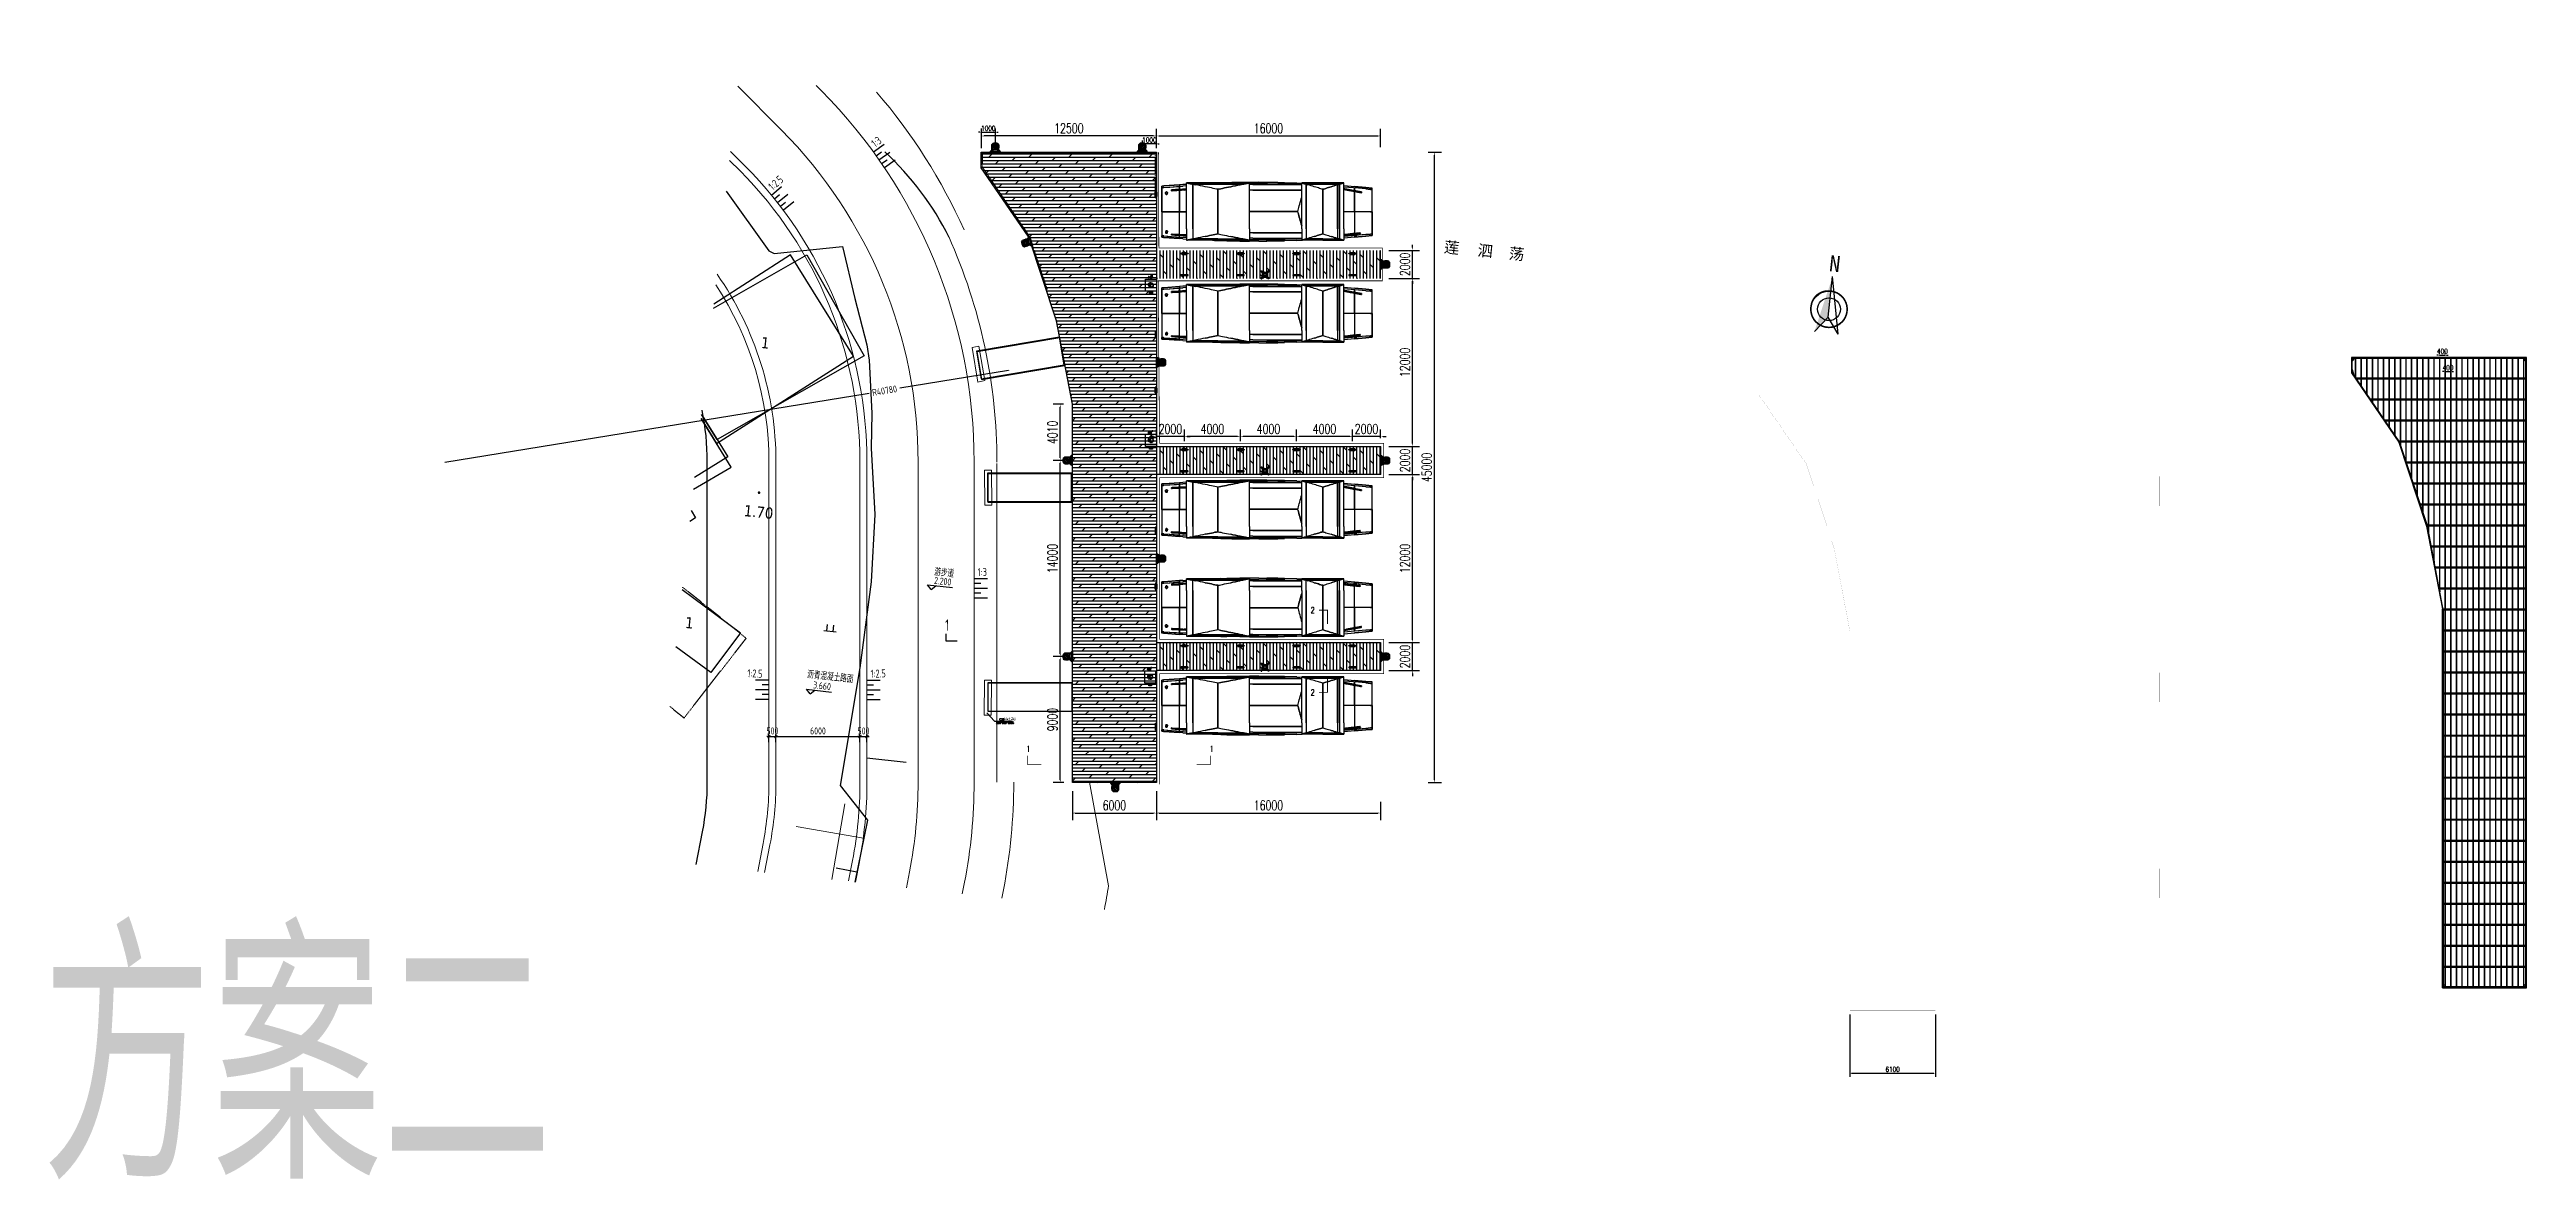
# Model space of a CAD drawing. Header units: millimetres. Extents: x -1003406 to 3312184, y 81337 to 716393.
# Drawn here: x 1402881 to 1579722, y 325339 to 406006 of the extents above; entities that cross this region are included whole.
import ezdxf
from ezdxf.enums import TextEntityAlignment as Align

# ---------------------------------------------------------------- set-up
doc = ezdxf.new("R2010")
doc.units = ezdxf.units.MM
doc.header["$LTSCALE"] = 10
for name, pattern in [('2', [0]), ('4411', [0.2, 0.1, 0.1]), ('A20204', [0]), ('ACAD_ISO03W100', [30, 12, -18]), ('CENTER2', [28.575, 19.05, -3.175, 3.175, -3.175]), ('DASHED2', [0.375, 0.25, -0.125]), ('DOTE', [2.42, 2, -0.2, 0.02, -0.2]), ('X5', [3, 2, -1])]:
    doc.linetypes.add(name, pattern=pattern)
doc.layers.get('0').update_dxf_attribs({"linetype": 'CONTINUOUS'})
doc.layers.get('Defpoints').update_dxf_attribs({"linetype": 'CONTINUOUS'})
for name, color, linetype in [('DIM_LEAD', 3, 'CONTINUOUS'), ('DIM_SYMB', 3, 'CONTINUOUS'), ('DOTE', 1, 'DOTE'), ('L-PAVEMENT_HATCH铺装填充', 253, 'CONTINUOUS'), ('PUB_TEXT', 7, 'CONTINUOUS'), ('W- bollard系船栓', 4, 'CONTINUOUS'), ('W-_ANTICOLLISION防撞措施', 192, 'CONTINUOUS'), ('W-ancillary measures附属措施', 1, 'CONTINUOUS'), ('W-bridge approach引桥', 4, 'CONTINUOUS'), ('W-FLOAT_BOWL浮筒', 253, 'CONTINUOUS'), ('W-MOUNTING固定方式', 5, 'CONTINUOUS'), ('W-STEEL_FRAME钢架', 3, 'CONTINUOUS'), ('W-STEEL_KEEL钢龙骨', 5, 'CONTINUOUS'), ('W-WOOD_FLOOR木地板', 30, 'CONTINUOUS'), ('塑木板', 32, 'CONTINUOUS'), ('短销钉', 253, 'CONTINUOUS'), ('螺栓', 146, 'CONTINUOUS'), ('配筋率', 61, 'CONTINUOUS')]:
    doc.layers.add(name, color=color, linetype=linetype)
doc.layers.add('W-float bowl浮筒', color=253, linetype='CONTINUOUS', plot=False)
doc.layers.add('文字及标注', color=3, linetype='CONTINUOUS', lineweight=15)
doc.styles.add('_TCH_DIM', font='SIMPLEX', dxfattribs={"bigfont": 'GBCBIG'})
doc.styles.add('_TCH_LABEL', font='COMPLEX', dxfattribs={"bigfont": 'GBCBIG'})
doc.styles.add('gisXi', font='')
doc.styles.add('STANDARD_T3', font='simplex.shx', dxfattribs={"width": 0.7, "bigfont": 'gbcbig.shx'})
doc.styles.add('TCCAD_Dimension', font='Tssdeng.shx', dxfattribs={"width": 0.7, "bigfont": 'hztxt.shx'})
doc.styles.add('TSSD_Dimension', font='Tssdeng.shx', dxfattribs={"width": 0.7, "bigfont": 'hztxt.shx'})
doc.styles.add('TSSD_Label', font='Tssdeng.shx', dxfattribs={"width": 0.7, "bigfont": 'hztxt.shx'})
doc.styles.add('方正中等线简体', font='tahoma.ttf')
doc.styles.add('方正细等线简体', font='tahoma.ttf')
doc.styles.get('gisXi').set_extended_font_data('FangSong_GB2312')
doc.linetypes.add('10422', pattern='A,0.75,[150,txt.shx,S=0.5,R=0,X=0,Y=0.5],1.5,[177,txt.shx,S=1,R=0,X=0,Y=0.4],0.75', length=3)
doc.dimstyles.new('W&&100', dxfattribs={"dimtxt": 350, "dimasz": 100, "dimexe": 250, "dimexo": 300, "dimgap": 100, "dimtad": 1, "dimdec": 0, "dimzin": 0, "dimdsep": 46, "dimtxsty": 'STANDARD_T3', "dimcen": 0.09, "dimclrd": 1, "dimclre": 1, "dimclrt": 7, "dimazin": 2, "dimtfac": 1, "dimtdec": 0, "dimtix": 1, "dimtmove": 2, "dimatfit": 3, "dimfxl": 100, "dimtolj": 1, "dimtzin": 0, "dimarcsym": 0})
doc.dimstyles.new('W&&200', dxfattribs={"dimtxt": 700, "dimasz": 200, "dimexe": 500, "dimexo": 600, "dimgap": 200, "dimtad": 1, "dimdec": 0, "dimzin": 0, "dimdsep": 46, "dimtxsty": 'STANDARD_T3', "dimcen": 0.09, "dimclrd": 1, "dimclre": 1, "dimclrt": 7, "dimazin": 2, "dimtfac": 1, "dimtdec": 0, "dimtix": 1, "dimtmove": 2, "dimatfit": 3, "dimfxl": 100, "dimtolj": 1, "dimtzin": 0, "dimarcsym": 0})
doc.dimstyles.new('W&&5', dxfattribs={"dimtxt": 17.5, "dimasz": 5, "dimexe": 12.5, "dimexo": 15, "dimgap": 5, "dimtad": 1, "dimdec": 0, "dimzin": 0, "dimdsep": 46, "dimtxsty": 'STANDARD_T3', "dimcen": 0.09, "dimclrd": 1, "dimclre": 1, "dimclrt": 7, "dimazin": 2, "dimtfac": 1, "dimtdec": 0, "dimtix": 1, "dimtmove": 2, "dimatfit": 3, "dimfxl": 100, "dimtolj": 1, "dimtzin": 0, "dimarcsym": 0})

msp = doc.modelspace()

# ---------------------------------------------------------------- texts
at = {"layer": 'PUB_TEXT', "color": 7, "width": 0.705882}
for s, height, style, p in [('2', 425, '_TCH_LABEL', (1492922.3, 365770.2)), ('2', 425, '_TCH_LABEL', (1492922.3, 359899.2)), ('500*200*2500', 148.75, '_TCH_DIM', (1470459.2, 357856.3)), ('C30', 148.75, '_TCH_DIM', (1470694, 358110)), ('1', 425, '_TCH_LABEL', (1472626.2, 355873.8)), ('1', 425, '_TCH_LABEL', (1485715.1, 355873.8))]:
    msp.add_text(s, height=height, dxfattribs=dict(at, style=style)).set_placement(p)
at = {"layer": 'PUB_TEXT', "color": 7, "style": '_TCH_DIM'}
msp.add_text('混凝土基础', height=168.79, dxfattribs=at).set_placement((1470999, 358110))
at = {"layer": 'PUB_TEXT', "style": '_TCH_DIM'}
msp.add_text('方案二', height=16879.43, dxfattribs=at).set_placement((1402321.6, 325379.7))

# ---------------------------------------------------------------- blocks, each defined once
blk = doc.blocks.new('_ArchTick')
at = {"color": 0, "const_width": 0.4}
blk.add_lwpolyline([(-0.7, -0.7), (0.7, 0.7)], dxfattribs=at)
blk = doc.blocks.new('底图')
at = {"layer": 'L-PAVEMENT_HATCH铺装填充', "linetype": 'Continuous'}
h = blk.add_hatch(color=256, dxfattribs=at)
h.paths.add_polyline_path([(837452, 522325), (837227, 521266, -0.0300054), (837372, 521275, -0.0154378), (837452, 521277)])
h.paths.add_polyline_path([(837452, 521277, 0.0154378), (837372, 521275, 0.0285414), (837225, 521257), (837111, 520721, -0.108458), (837452, 520795)])
h.paths.add_polyline_path([(837452, 520795, 0.108458), (837111, 520721), (836840, 519445, 0.1607662), (837280, 519187), (837452, 519414)])
h.paths.add_polyline_path([(837280, 519187, -0.1607662), (836840, 519445), (836726, 518908, 0.0536661), (836971, 518779)])
h.paths.add_polyline_path([(836971, 518779, -0.0536661), (836726, 518908), (836592, 518277)])
at = {"layer": 'L-PAVEMENT_HATCH铺装填充', "linetype": '2', "extrusion": (0.006996, -0.006996, 0.999951)}
h = blk.add_hatch(color=7, dxfattribs=at)
edge = h.paths.add_edge_path(flags=0)
edge.add_arc((762956, 498594), 100, 0.40367, 360.40367)
at = {"layer": 'L-PAVEMENT_HATCH铺装填充', "lineweight": 20, "ltscale": 1.5}
for p, q in [((761707, 524490), (758272, 527264)), ((764220, 527601), (763825, 527921)), ((759413, 521650), (758272, 522572)), ((759099, 521261), (758272, 521929)), ((780493, 479713), (777984, 502443)), ((765931, 478106), (763423, 500836)), ((766428, 478161), (763920, 500891)), ((772392, 478819), (769884, 501549)), ((772889, 478874), (770380, 501604)), ((776517, 479274), (774008, 502004)), ((765831, 471701), (765995, 473727)), ((766329, 471661), (766493, 473686)), ((772355, 471741), (772474, 473202)), ((772854, 471701), (772972, 473162)), ((776516, 471701), (776610, 472867)), ((780529, 471701), (780597, 472544))]:
    blk.add_line(p, q, dxfattribs=at)
at = {"layer": 'L-PAVEMENT_HATCH铺装填充', "lineweight": 25}
for p, q in [((768404, 523665), (769117, 524292)), ((768631, 523408), (768987, 523721)), ((768857, 523150), (769570, 523777)), ((769084, 522893), (769440, 523206)), ((769310, 522635), (770023, 523262)), ((761504, 519792), (762166, 520473)), ((761996, 519314), (762658, 519995)), ((761750, 519553), (762081, 519894)), ((762241, 519075), (762572, 519416)), ((762487, 518836), (763149, 519517)), ((761558, 477624), (759049, 500353)), ((778897, 494175), (779841, 494279)), ((778934, 493834), (779406, 493886)), ((778972, 493493), (779916, 493597)), ((779010, 493153), (779482, 493205)), ((779047, 492812), (779991, 492916)), ((765131, 485355), (764187, 485251)), ((765206, 484673), (764262, 484569)), ((765169, 485014), (764697, 484962)), ((772089, 486123), (773033, 486227)), ((772127, 485782), (772598, 485834)), ((772164, 485441), (773108, 485545)), ((772202, 485100), (772674, 485152)), ((772239, 484760), (773183, 484864)), ((765282, 483992), (764338, 483888)), ((765244, 484333), (764772, 484280)), ((761416, 471701), (761609, 474082))]:
    blk.add_line(p, q, dxfattribs=at)
at = {"layer": 'L-PAVEMENT_HATCH铺装填充', "linetype": 'Continuous'}
for p, q in [((837452, 519414), (837452, 522325)), ((838311, 518277), (837452, 522325)), ((836592, 518277), (837452, 519414)), ((838311, 518277), (837452, 519414)), ((763339, 515699), (758272, 511609)), ((768591, 509019), (763339, 515699)), ((759566, 501734), (768591, 509019)), ((760787, 500180, 1998), (758272, 503380, 1998)), ((758272, 503380), (759566, 501734)), ((758272, 498321, 1998), (760787, 500180, 1998))]:
    blk.add_line(p, q, dxfattribs=at)
at = {"layer": 'L-PAVEMENT_HATCH铺装填充'}
for p, q in [((758272, 519723, 2300), (761764, 515808, 2300)), ((762166, 515683, 2300), (766956, 516698, 2300)), ((766956, 516698, 2300), (768228, 513105, 2300)), ((761764, 515808, 2300), (762166, 515683, 2300)), ((768228, 513105, 2300), (769454, 509914, 2300)), ((769454, 509914, 2300), (769729, 508845, 2300)), ((769729, 508845, 2300), (770333, 505108, 2300)), ((779705, 509204), (772136, 507098)), ((740417, 498273), (770000, 506504)), ((770333, 505108, 2300), (770566, 502612, 2300)), ((770566, 502612, 2300), (771341, 497934, 2300)), ((771341, 497934, 2300), (771618, 493128, 2300)), ((771618, 493128, 2300), (771474, 486938, 2300)), ((775925, 493065), (775625, 493365)), ((775625, 493365), (777425, 493365)), ((775925, 493065), (776225, 493365)), ((777322, 490039), (777377, 489542)), ((777377, 489542), (778172, 489630)), ((771474, 486938, 2300), (771004, 478435, 2300)), ((768159, 484701), (767859, 485001)), ((767859, 485001), (769659, 485001)), ((768159, 484701), (768459, 485001)), ((765573, 481353), (765424, 481337)), ((765616, 480964), (765556, 481502)), ((765573, 481353), (766070, 481408)), ((765921, 481392), (772183, 482083)), ((766113, 481019), (766053, 481557)), ((766113, 481019), (766053, 481557)), ((766070, 481408), (766219, 481425)), ((772034, 482066), (771884, 482050)), ((772076, 481677), (772017, 482215)), ((772076, 481677), (772017, 482215)), ((772034, 482066), (772530, 482121)), ((772573, 481732), (772514, 482270)), ((772530, 482121), (772680, 482138)), ((771004, 478435), (773217, 476189)), ((771004, 478435, 2300), (771004, 478435, 2300)), ((771004, 478435, 2300), (771004, 478435, 2300)), ((773217, 476189), (772813, 471701))]:
    blk.add_line(p, q, dxfattribs=at)
at = {"layer": 'L-PAVEMENT_HATCH铺装填充', "color": 7, "linetype": 'Continuous', "lineweight": -3}
for p, q in [((758272, 511316), (764486, 515825)), ((764486, 515825), (769352, 509120)), ((769352, 509120), (759571, 502023)), ((759571, 502023), (758272, 503683)), ((758272, 503683), (759571, 502023)), ((760468, 500875), (758272, 499158)), ((759571, 502023), (760468, 500875)), ((758272, 496787), (758659, 496292)), ((758659, 496292), (758272, 495989)), ((758272, 491103), (762741, 488496)), ((762741, 488496), (760956, 485437)), ((760956, 485437), (758272, 487003))]:
    blk.add_line(p, q, dxfattribs=at)
at = {"layer": 'L-PAVEMENT_HATCH铺装填充', "lineweight": 0}
blk.add_line((782113, 479892), (779615, 502522), dxfattribs=at)
at = {"layer": 'L-PAVEMENT_HATCH铺装填充', "linetype": 'X5'}
for p, q in [((763191, 488154), (758272, 491282)), ((759399, 482010), (763191, 488154)), ((758272, 482732), (759399, 482010))]:
    blk.add_line(p, q, dxfattribs=at)
at = {"layer": 'L-PAVEMENT_HATCH铺装填充', "color": 0, "linetype": 'Continuous', "lineweight": -2}
for p, q in [((768632, 489310), (769532, 489310)), ((768857, 489310), (768857, 489760)), ((769307, 489310), (769307, 489760))]:
    blk.add_line(p, q, dxfattribs=at)
at = {"layer": 'L-PAVEMENT_HATCH铺装填充', "linetype": 'ByBlock', "ltscale": 20}
for p in [(775522, 480599), (772698, 480599)]:
    blk.add_line(p, (772698, 480599), dxfattribs=at)
at = {"layer": 'L-PAVEMENT_HATCH铺装填充', "lineweight": 18}
for p, q in [((790841, 473432), (788673, 480616)), ((790732, 471701), (790734, 471723))]:
    blk.add_line(p, q, dxfattribs=at)
at = {"layer": 'L-PAVEMENT_HATCH铺装填充', "linetype": '4411', "lineweight": 20}
blk.add_line((771487, 477164, 2180), (771151, 471701, 2180), dxfattribs=at)
at = {"layer": 'L-PAVEMENT_HATCH铺装填充', "lineweight": 20}
blk.add_line((773088, 474873), (768207, 475185), dxfattribs=at)
at = {"layer": 'L-PAVEMENT_HATCH铺装填充', "linetype": '10422'}
blk.add_line((772877, 472417), (771383, 472551), dxfattribs=at)
blk.add_line((772877, 472417), (771383, 472551), dxfattribs=at)
at = {"layer": 'L-PAVEMENT_HATCH铺装填充', "lineweight": 15}
blk.add_line((783368, 471701), (783418, 472316), dxfattribs=at)
at = {"layer": 'L-PAVEMENT_HATCH铺装填充', "linetype": 'Continuous', "const_width": 115, "elevation": 0, "flags": 128}
blk.add_lwpolyline([(837372, 521275, -2.7126392), (836162, 520106, -0.4041286), (837372, 521275, -0.4041286)], format="xyb", dxfattribs=at)
at = {"layer": 'L-PAVEMENT_HATCH铺装填充', "linetype": 'Continuous'}
for radius in [1296, 813]:
    blk.add_circle((837452, 519982), radius, dxfattribs=at)
at = {"layer": 'L-PAVEMENT_HATCH铺装填充', "lineweight": 20, "ltscale": 1.5}
for centre, radius, start, end in [((740562, 498313), 37650, 6.29735, 51.06864), ((740562, 498313), 33650, 6.29735, 51.06864), ((740562, 498313), 29500, 6.29735, 51.06864), ((740562, 498313), 30000, 6.29735, 51.06864), ((740562, 498313), 23500, 6.29735, 41.09312), ((740562, 498313), 23000, 6.29735, 39.64379), ((743070, 475583), 33650, 355.36965, 6.29735), ((743070, 475583), 37650, 355.36965, 6.29735), ((743070, 475583), 23000, 355.36965, 6.29735), ((743070, 475583), 23500, 355.36965, 6.29735), ((743070, 475583), 29500, 355.36965, 6.29735), ((743070, 475583), 30000, 355.36965, 6.29735)]:
    blk.add_arc(centre, radius, start, end, dxfattribs=at)
at = {"layer": 'L-PAVEMENT_HATCH铺装填充', "lineweight": 15}
for centre, start, end in [((740562, 498313), 30.48275, 47.00505), ((743070, 475583), 355.36965, 6.29735)]:
    blk.add_arc(centre, 40480, start, end, dxfattribs=at)
at = {"layer": 'L-PAVEMENT_HATCH铺装填充'}
blk.add_arc((756805, 506852), 20966, 32.69914, 53.67198, dxfattribs=at)
at = {"layer": 'L-PAVEMENT_HATCH铺装填充', "lineweight": 0}
blk.add_arc((740562, 498313), 39280, 6.29735, 30.48275, dxfattribs=at)
at = {"layer": 'L-PAVEMENT_HATCH铺装填充', "lineweight": 25}
for centre, start, end in [((740562, 498313), 6.29735, 17.79005), ((743070, 475583), 355.36965, 6.29735)]:
    blk.add_arc(centre, 18600, start, end, dxfattribs=at)
at = {"layer": 'L-PAVEMENT_HATCH铺装填充', "lineweight": 18}
blk.add_arc((743070, 475583), 47820, 355.36965, 357.42121, dxfattribs=at)
at = {"layer": 'L-PAVEMENT_HATCH铺装填充'}
blk.add_solid([(779698, 509228), (779711, 509180), (779849, 509244)], dxfattribs=at)
at = {"layer": 'L-PAVEMENT_HATCH铺装填充', "xscale": 150, "yscale": 150, "zscale": 150}
for p, rotation in [((765573, 481353), 6.297352635680341), ((766070, 481408), 186.2973526356803), ((766070, 481408), 186.2973526357019), ((772034, 482066), 6.29735263570192), ((772034, 482066), 6.297352635701927), ((772530, 482121), 186.2973526357019)]:
    blk.add_blockref('_ArchTick', p, dxfattribs=dict(at, rotation=rotation))
at = {"layer": 'L-PAVEMENT_HATCH铺装填充', "linetype": 'Continuous', "extrusion": (0.009651, -0.002178, 0.999951), "style": 'TCCAD_Dimension', "width": 0.7}
blk.add_text('1:3', height=571.4, rotation=43.15378, dxfattribs=at).set_placement((768460, 523984, 6283))
at = {"layer": 'L-PAVEMENT_HATCH铺装填充', "linetype": 'A20204', "style": 'gisXi'}
blk.add_text('N', height=1152, dxfattribs=at).set_placement((837123, 523261, -730), align=Align.MIDDLE_LEFT)
at = {"layer": 'L-PAVEMENT_HATCH铺装填充', "color": 253, "extrusion": (0.006996, -0.006996, 0.999951), "style": '方正细等线简体'}
for s, p in [('莲', (810181, 521434, 2021)), ('泗', (812585, 521464, 2037)), ('荡', (814836, 521493, 2053))]:
    blk.add_text(s, height=800, rotation=0.40367, dxfattribs=at).set_placement(p, align=Align.MIDDLE_CENTER)
at = {"layer": 'L-PAVEMENT_HATCH铺装填充', "linetype": 'Continuous', "extrusion": (0.009791, -0.001422, 0.999951), "style": 'TCCAD_Dimension', "width": 0.7}
blk.add_text('1:2.5', height=571.4, rotation=47.61131, dxfattribs=at).set_placement((761535, 520112, 6724))
at = {"layer": 'L-PAVEMENT_HATCH铺装填充', "color": 7, "extrusion": (0.006996, -0.006996, 0.999951)}
for s, style, p in [('1', '方正细等线简体', (762208, 509292, 1770)), ('1.70', '方正中等线简体', (763065, 497235, 1860)), ('1', '方正细等线简体', (759017, 488830, 1891))]:
    blk.add_text(s, height=800, rotation=0.40366, dxfattribs=dict(at, style=style)).set_placement(p, align=Align.MIDDLE_CENTER)
at = {"layer": 'L-PAVEMENT_HATCH铺装填充', "style": 'TCCAD_Dimension', "width": 0.7}
for s, p in [('游步道', (776021, 494084)), ('2.200', (776078, 493484, -274260)), ('沥青混凝土路面', (767806, 485805)), ('3.660', (768312, 485120, -274260))]:
    blk.add_text(s, height=500, dxfattribs=at).set_placement(p)
at = {"layer": 'L-PAVEMENT_HATCH铺装填充', "linetype": 'Continuous', "extrusion": (0.006652, -0.007324, 0.999951), "style": 'TCCAD_Dimension', "width": 0.7}
for s, p in [('1:3', (779129, 494396, 1569)), ('1:2.5', (772321, 486343, 1582))]:
    blk.add_text(s, height=571.4, rotation=8.11687, dxfattribs=at).set_placement(p)
at = {"layer": 'L-PAVEMENT_HATCH铺装填充', "style": 'TSSD_Label', "width": 0.7}
blk.add_text('1', height=800, rotation=4.74183, dxfattribs=at).set_placement((777169, 491048), align=Align.TOP_LEFT)
at = {"layer": 'L-PAVEMENT_HATCH铺装填充', "linetype": 'Continuous', "extrusion": (-0.004894, -0.008599, 0.999951), "style": 'TCCAD_Dimension', "width": 0.7}
blk.add_text('1:2.5', height=571.4, rotation=4.47802, dxfattribs=at).set_placement((763563, 485342, -7911))
at = {"layer": 'L-PAVEMENT_HATCH铺装填充', "color": 7, "char_height": 500, "attachment_point": 5, "style": 'TSSD_Dimension'}
for s, insert, rotation in [('\\A1;R40780', (771068, 506801), 15.54823), ('\\A1;500', (765777, 481778), 6.29735), ('\\A1;6000', (769008, 482135), 6.29735), ('\\A1;500', (772238, 482491), 6.29735)]:
    blk.add_mtext(s, dxfattribs=dict(at, insert=insert, rotation=rotation))
blk = doc.blocks.new('*D914')
at = {"layer": 'Defpoints', "color": 0, "transparency": 16777216}
for p in [(1469407, 399835), (1469407, 398669), (1481907, 398669)]:
    blk.add_point(p, dxfattribs=at)
at = {"layer": 'W-bridge approach引桥', "color": 1, "lineweight": -2, "transparency": 16777216}
for p, q in [((1469407, 399269), (1469407, 400335)), ((1481707, 399835), (1469607, 399835)), ((1481907, 399269), (1481907, 400335))]:
    blk.add_line(p, q, dxfattribs=at)
at = {"layer": 'W-bridge approach引桥', "color": 1, "transparency": 16777216}
for points in [[(1469607, 399869), (1469607, 399802), (1469407, 399835)], [(1481707, 399869), (1481707, 399802), (1481907, 399835)]]:
    blk.add_solid(points, dxfattribs=at)
at = {"layer": 'W-bridge approach引桥', "color": 7, "transparency": 16777216, "insert": (1475657, 400385), "char_height": 700, "attachment_point": 5, "style": 'STANDARD_T3'}
blk.add_mtext('\\A1;12500', dxfattribs=at)
blk = doc.blocks.new('*D915')
at = {"layer": 'Defpoints', "color": 0, "transparency": 16777216}
for p in [(1475907, 353669), (1481907, 353669), (1481907, 351498)]:
    blk.add_point(p, dxfattribs=at)
at = {"layer": 'W-WOOD_FLOOR木地板', "color": 1, "lineweight": -2, "transparency": 16777216}
for p, q in [((1475907, 353069), (1475907, 350998)), ((1481907, 353069), (1481907, 350998)), ((1476107, 351498), (1481707, 351498))]:
    blk.add_line(p, q, dxfattribs=at)
at = {"layer": 'W-WOOD_FLOOR木地板', "color": 1, "transparency": 16777216}
for points in [[(1476107, 351531), (1476107, 351464), (1475907, 351498)], [(1481707, 351531), (1481707, 351464), (1481907, 351498)]]:
    blk.add_solid(points, dxfattribs=at)
at = {"layer": 'W-WOOD_FLOOR木地板', "color": 7, "transparency": 16777216, "insert": (1478907, 352048), "char_height": 700, "attachment_point": 5, "style": 'STANDARD_T3'}
blk.add_mtext('\\A1;6000', dxfattribs=at)
blk = doc.blocks.new('*D916')
at = {"layer": 'Defpoints', "color": 0, "transparency": 16777216}
for p in [(1475039, 362669), (1475882, 362669), (1475907, 353669)]:
    blk.add_point(p, dxfattribs=at)
at = {"layer": 'W-WOOD_FLOOR木地板', "color": 1, "lineweight": -2, "transparency": 16777216}
for p, q in [((1475282, 362669), (1474539, 362669)), ((1475039, 353869), (1475039, 362469)), ((1475307, 353669), (1474539, 353669))]:
    blk.add_line(p, q, dxfattribs=at)
at = {"layer": 'W-WOOD_FLOOR木地板', "color": 1, "transparency": 16777216}
for points in [[(1475006, 362469), (1475072, 362469), (1475039, 362669)], [(1475006, 353869), (1475072, 353869), (1475039, 353669)]]:
    blk.add_solid(points, dxfattribs=at)
at = {"layer": 'W-WOOD_FLOOR木地板', "color": 7, "transparency": 16777216, "insert": (1474489, 358169), "char_height": 700, "attachment_point": 5, "rotation": 90, "style": 'STANDARD_T3'}
blk.add_mtext('\\A1;9000', dxfattribs=at)
blk = doc.blocks.new('*U190')
blk.add_lwpolyline([(-12, 0), (-12, 2.5), (12, 2.5), (12, 0)], close=True)
blk = doc.blocks.new('*U189')
at = {"color": 8, "linetype": 'Continuous', "lineweight": 15}
for p, q in [((-1, 2), (-2, 1)), ((0, 1), (0, -1)), ((-1, -2), (-2, -1))]:
    blk.add_line(p, q, dxfattribs=at)
at = {"color": 7, "linetype": 'Continuous', "lineweight": 15}
for p, q in [((16, 1), (0, 1)), ((0, 0), (19, 0)), ((16, 1), (16, 0)), ((19, -1), (19, 0)), ((0, -1), (19, -1))]:
    blk.add_line(p, q, dxfattribs=at)
for centre, radius, start, end in [((-3, 0), 2.9, 41.31782, 318.68218), ((-3, 0), 1.45, 41.31782, 318.68218), ((0, 3), 2.82, 221.31782, 270), ((0, -3), 2.82, 90, 138.68218), ((0, 3), 1.37, 221.31782, 270), ((0, -3), 1.37, 90, 138.68218)]:
    blk.add_arc(centre, radius, start, end, dxfattribs=at)
blk = doc.blocks.new('无头销轴_B型_D12X150')
at = {"color": 0}
for p, q in [((-72, 6), (-72, -6)), ((72, 6), (72, -6))]:
    blk.add_line(p, q, dxfattribs=at)
blk.add_lwpolyline([(-75, 4), (-75, -4), (-72, -6), (72, -6), (75, -4), (75, 4), (72, 6), (-72, 6)], close=True, dxfattribs=at)
for centre in [(-70, 0), (70, 0)]:
    blk.add_circle(centre, 1.6, dxfattribs=at)
blk = doc.blocks.new('A$C1EDE4923')
at = {"color": 3, "linetype": 'CENTER2', "ltscale": 0.5}
for p, q in [((-284, 80), (-260, 80)), ((-272, 68), (-272, 92)), ((-235, 120), (-254, 120)), ((-146, 120), (-127, 120)), ((-97, 80), (-121, 80)), ((-109, 68), (-109, 92))]:
    blk.add_line(p, q, dxfattribs=at)
at = {"linetype": 'DASHED2'}
for p, q in [((-240, 126), (-249, 126)), ((-240, 113), (-249, 113)), ((-235, 126), (-145, 126)), ((-235, 113), (-145, 113)), ((-141, 126), (-132, 126)), ((-141, 113), (-132, 113))]:
    blk.add_line(p, q, dxfattribs=at)
at = {"color": 3, "linetype": 'CENTER2'}
blk.add_line((-241, 120), (-140, 120), dxfattribs=at)
for p, q in [((-232, 80), (-232, 160)), ((-148, 80), (-148, 160))]:
    blk.add_line(p, q)
for points in [[(-94, 40), (-94, 120), (-287, 120), (-287, 40)], [(-249, 142), (-240, 142), (-240, 40), (-249, 40)], [(-232, 160), (-148, 160), (-145, 157), (-145, 83), (-148, 80), (-232, 80), (-235, 83), (-235, 157)], [(-132, 142), (-141, 142), (-141, 40), (-132, 40)]]:
    blk.add_lwpolyline(points, close=True)
for centre in [(-272, 80), (-109, 80)]:
    blk.add_circle(centre, 7)
at = {"xscale": -1}
for name, p, rotation in [('无头销轴_B型_D12X150', (-190, 120), 180), ('*U189', (-260, 114), 270), ('*U190', (-249, 120), 90), ('*U190', (-237, 120), 90)]:
    blk.add_blockref(name, p, dxfattribs=dict(at, rotation=rotation))
for name, p, rotation in [('*U190', (-143, 120), 270), ('*U190', (-132, 120), 270), ('*U189', (-121, 114), 90)]:
    blk.add_blockref(name, p, dxfattribs=dict(rotation=rotation))
blk = doc.blocks.new('*D175')
at = {"color": 1, "lineweight": -2, "transparency": 16777216}
for p, q in [((-82, 307), (-85, 304)), ((-78, 311), (78, 464)), ((121, 506), (82, 468))]:
    blk.add_line(p, q, dxfattribs=at)
at = {"color": 1, "transparency": 16777216}
for points in [[(-82, 308), (-81, 307), (-78, 311)], [(81, 468), (82, 467), (78, 464)]]:
    blk.add_solid(points, dxfattribs=at)
at = {"layer": 'Defpoints', "color": 0, "transparency": 16777216}
for p in [(-78, 311), (78, 464)]:
    blk.add_point(p, dxfattribs=at)
at = {"color": 7, "transparency": 16777216, "insert": (93, 499), "char_height": 17.5, "attachment_point": 5, "rotation": 44.4737, "style": 'STANDARD_T3'}
blk.add_mtext('\\A1;∅219', dxfattribs=at)
blk = doc.blocks.new('$matou$00000081')
at = {"elevation": 0}
for points in [[(115, -13, 1.151757), (115, 13), (-115, 13, 1.151757), (-115, -13), (115, -13)], [(-96, 13, -0.182727), (-80, 28), (81, 28, -0.182727), (97, 13)], [(97, -13, -0.182727), (81, -28), (-80, -28, -0.182727), (-96, -13, -0.127039)]]:
    blk.add_lwpolyline(points, format="xyb", dxfattribs=at)
for centre, radius in [((-39, 0, 0), 10.9), ((-39, 0, 0), 7.27), ((40, 0, 0), 10.9), ((40, 0, 0), 7.27)]:
    blk.add_circle(centre, radius)
blk = doc.blocks.new('*U645')
at = {"layer": 'W- bollard系船栓', "xscale": 2, "yscale": -2, "rotation": 180}
blk.add_blockref('$matou$00000081', (0, 0, 0), dxfattribs=at)
blk = doc.blocks.new('*U646')
at = {"layer": 'W- bollard系船栓', "color": 0, "linetype": 'ByBlock', "lineweight": -2, "transparency": 16777216}
for p in [(0, 0), (4000, 0), (8000, 0), (12000, 0)]:
    blk.add_blockref('*U645', p, dxfattribs=at)
blk = doc.blocks.new('A$C5dbce5db')
blk.add_hatch(color=3).paths.add_polyline_path([(793, 392, 1), (501, 392)])
at = {"color": 5}
for p, q in [((37, 450), (53, 450)), ((37, 415), (53, 415)), ((37, 356), (53, 356)), ((37, 321), (53, 321)), ((124, 403), (140, 403)), ((124, 368), (140, 368))]:
    blk.add_line(p, q, dxfattribs=at)
blk.add_line((501, 392), (793, 392))
blk.add_lwpolyline([(0, 484), (200, 484), (200, 284), (0, 284)], close=True)
at = {"color": 3}
blk.add_lwpolyline([(200, 768), (1071, 768), (1071, 0), (200, 0)], close=True, dxfattribs=at)
at = {"color": 0}
for points in [[(490, 391), (430, 394)], [(508, 315), (458, 285)], [(510, 471), (463, 501)], [(567, 528), (537, 578)], [(570, 257), (540, 205)], [(644, 232), (647, 178)], [(649, 551), (647, 611)], [(724, 531), (753, 579)], [(727, 255), (757, 205)], [(784, 312), (836, 282)], [(786, 469), (836, 499)], [(804, 392), (863, 394)]]:
    blk.add_lwpolyline(points, dxfattribs=at)
at = {"color": 3}
for points in [[(1075, 406), (1073, 362)], [(1100, 367), (1073, 362)], [(1102, 404), (1075, 406)], [(1081, 411), (1078, 357)], [(1111, 361), (1078, 357)], [(1108, 409), (1081, 411)], [(1102, 410), (1100, 361)], [(1122, 371), (1106, 372)], [(1123, 398), (1107, 399)], [(1108, 420), (1124, 419)], [(1108, 420), (1110, 350), (1126, 349)], [(1123, 398), (1122, 371), (1126, 349)], [(1124, 419), (1123, 398)], [(1135, 408), (1124, 409)], [(1126, 349), (1133, 365), (1149, 370)], [(1260, 543), (1136, 543), (1131, 554), (1186, 568)], [(1157, 429), (1151, 413), (1135, 408)], [(1241, 370), (1197, 362), (1149, 370)], [(1157, 429), (1159, 456)], [(1234, 447), (1158, 450)], [(1170, 461), (1159, 456)], [(1234, 452), (1159, 456)], [(1170, 461), (1171, 477)], [(1170, 461), (1224, 458), (1234, 452)], [(1171, 477), (1176, 482), (1181, 476)], [(1215, 496), (1177, 498), (1176, 482)], [(1219, 480), (1176, 482)], [(1211, 523), (1184, 519), (1178, 514)], [(1178, 509), (1178, 514)], [(1215, 507), (1178, 509)], [(1179, 541), (1186, 579), (1208, 578)], [(1181, 476), (1209, 480)], [(1181, 476), (1181, 460)], [(1182, 498), (1183, 509)], [(1185, 541), (1184, 519)], [(1189, 519), (1188, 508)], [(1206, 540), (1205, 524)], [(1205, 524), (1205, 508)], [(1208, 578), (1212, 545)], [(1260, 543), (1261, 554), (1208, 572)], [(1208, 459), (1209, 480), (1225, 480)], [(1209, 497), (1210, 507)], [(1211, 523), (1216, 518), (1215, 507)], [(1215, 496), (1219, 480)], [(1224, 458), (1225, 480)], [(1259, 413), (1239, 430), (1234, 452)], [(1241, 370), (1257, 364), (1262, 348)], [(1259, 413), (1290, 384), (1305, 351), (1310, 335)], [(1262, 348), (1261, 337)], [(1261, 337), (1310, 335)], [(1263, 261), (1263, 267), (1264, 277)], [(1264, 283), (1264, 288), (1265, 299)], [(1265, 304), (1265, 310), (1266, 321)], [(1266, 326), (1266, 331), (1266, 337)], [(1268, 261), (1266, 337)], [(1269, 283), (1269, 288), (1270, 299)], [(1274, 261), (1274, 266), (1274, 271), (1269, 277)], [(1270, 304), (1271, 309), (1271, 320)], [(1271, 326), (1272, 331), (1272, 336)], [(1274, 261), (1274, 266), (1274, 277)], [(1275, 282), (1275, 288), (1275, 298)], [(1276, 304), (1276, 309), (1276, 320)], [(1277, 325), (1277, 331), (1277, 336)], [(1279, 260), (1277, 336)], [(1280, 277), (1280, 282), (1281, 298)], [(1281, 303), (1281, 309), (1282, 320)], [(1282, 325), (1282, 331), (1283, 336)], [(1284, 260), (1285, 271)], [(1284, 260), (1285, 271)], [(1285, 276), (1285, 282), (1286, 293)], [(1286, 298), (1286, 303), (1287, 319)], [(1288, 325), (1288, 330), (1288, 336)], [(1290, 260), (1288, 336)], [(1295, 260), (1295, 265), (1290, 271)], [(1291, 276), (1291, 281), (1291, 292)], [(1292, 298), (1292, 303), (1292, 314)], [(1293, 319), (1293, 325), (1293, 335)], [(1295, 260), (1296, 270)], [(1296, 276), (1296, 281), (1297, 292)], [(1297, 297), (1297, 303), (1298, 314)], [(1298, 319), (1298, 324), (1299, 335)], [(1301, 259), (1299, 335)], [(1301, 275), (1302, 281), (1302, 292)], [(1306, 259), (1306, 264), (1301, 270)], [(1302, 297), (1303, 302), (1303, 313)], [(1304, 319), (1304, 324), (1304, 335)], [(1306, 259), (1307, 270)], [(1307, 275), (1307, 281), (1308, 291)], [(1308, 297), (1308, 302), (1309, 313)], [(1309, 318), (1309, 324), (1310, 335)]]:
    blk.add_lwpolyline(points, dxfattribs=at)
at = {"color": 5}
for centre, radius in [((147, 386), 41.3), ((167, 386), 8)]:
    blk.add_circle(centre, radius, dxfattribs=at)
at = {"color": 0}
blk.add_circle((647, 392), 146, dxfattribs=at)
at = {"color": 5}
for centre, start, end in [((45, 450), 0, 180), ((45, 415), 180, 0), ((45, 356), 0, 180), ((45, 321), 180, 0), ((132, 403), 0, 180), ((132, 368), 180, 0)]:
    blk.add_arc(centre, 8, start, end, dxfattribs=at)
blk = doc.blocks.new('*D917')
at = {"layer": 'Defpoints', "color": 0, "transparency": 16777216}
for p in [(1497907, 361669), (1481907, 353669), (1497907, 351498)]:
    blk.add_point(p, dxfattribs=at)
at = {"layer": 'W-WOOD_FLOOR木地板', "color": 1, "lineweight": -2, "transparency": 16777216}
for p, q in [((1481907, 352298), (1481907, 350998)), ((1497907, 352298), (1497907, 350998)), ((1482107, 351498), (1497707, 351498))]:
    blk.add_line(p, q, dxfattribs=at)
at = {"layer": 'W-WOOD_FLOOR木地板', "color": 1, "transparency": 16777216}
for points in [[(1482107, 351531), (1482107, 351464), (1481907, 351498)], [(1497707, 351531), (1497707, 351464), (1497907, 351498)]]:
    blk.add_solid(points, dxfattribs=at)
at = {"layer": 'W-WOOD_FLOOR木地板', "color": 7, "transparency": 16777216, "insert": (1489907, 352048), "char_height": 700, "attachment_point": 5, "style": 'STANDARD_T3'}
blk.add_mtext('\\A1;16000', dxfattribs=at)
blk = doc.blocks.new('*D918')
at = {"layer": 'Defpoints', "color": 0, "transparency": 16777216}
for p in [(1497907, 363669), (1500201, 363669), (1497907, 361669)]:
    blk.add_point(p, dxfattribs=at)
at = {"layer": 'W-bridge approach引桥', "color": 1, "lineweight": -2, "transparency": 16777216}
for p, q in [((1498507, 363669), (1500701, 363669)), ((1500201, 363869), (1500201, 364069)), ((1500201, 361669), (1500201, 363669)), ((1498507, 361669), (1500701, 361669)), ((1500201, 361469), (1500201, 361269))]:
    blk.add_line(p, q, dxfattribs=at)
at = {"layer": 'W-bridge approach引桥', "color": 1, "transparency": 16777216}
for points in [[(1500168, 363869), (1500235, 363869), (1500201, 363669)], [(1500168, 361469), (1500235, 361469), (1500201, 361669)]]:
    blk.add_solid(points, dxfattribs=at)
at = {"layer": 'W-bridge approach引桥', "color": 7, "transparency": 16777216, "insert": (1499651, 362669), "char_height": 700, "attachment_point": 5, "rotation": 90, "style": 'STANDARD_T3'}
blk.add_mtext('\\A1;2000', dxfattribs=at)
blk = doc.blocks.new('*D919')
at = {"layer": 'Defpoints', "color": 0, "transparency": 16777216}
for p in [(1497907, 375669), (1500201, 375669), (1497907, 363669)]:
    blk.add_point(p, dxfattribs=at)
at = {"layer": 'W-bridge approach引桥', "color": 1, "lineweight": -2, "transparency": 16777216}
for p, q in [((1498507, 375669), (1500701, 375669)), ((1500201, 363869), (1500201, 375469)), ((1498507, 363669), (1500701, 363669))]:
    blk.add_line(p, q, dxfattribs=at)
at = {"layer": 'W-bridge approach引桥', "color": 1, "transparency": 16777216}
for points in [[(1500168, 375469), (1500235, 375469), (1500201, 375669)], [(1500168, 363869), (1500235, 363869), (1500201, 363669)]]:
    blk.add_solid(points, dxfattribs=at)
at = {"layer": 'W-bridge approach引桥', "color": 7, "transparency": 16777216, "insert": (1499651, 369669), "char_height": 700, "attachment_point": 5, "rotation": 90, "style": 'STANDARD_T3'}
blk.add_mtext('\\A1;12000', dxfattribs=at)
blk = doc.blocks.new('*D920')
at = {"layer": 'Defpoints', "color": 0, "transparency": 16777216}
for p in [(1497907, 377669), (1500201, 377669), (1497907, 375669)]:
    blk.add_point(p, dxfattribs=at)
at = {"layer": 'W-bridge approach引桥', "color": 1, "lineweight": -2, "transparency": 16777216}
for p, q in [((1498507, 377669), (1500701, 377669)), ((1500201, 377869), (1500201, 378069)), ((1500201, 375669), (1500201, 377669)), ((1498507, 375669), (1500701, 375669)), ((1500201, 375469), (1500201, 375269))]:
    blk.add_line(p, q, dxfattribs=at)
at = {"layer": 'W-bridge approach引桥', "color": 1, "transparency": 16777216}
for points in [[(1500168, 377869), (1500235, 377869), (1500201, 377669)], [(1500168, 375469), (1500235, 375469), (1500201, 375669)]]:
    blk.add_solid(points, dxfattribs=at)
at = {"layer": 'W-bridge approach引桥', "color": 7, "transparency": 16777216, "insert": (1499651, 376669), "char_height": 700, "attachment_point": 5, "rotation": 90, "style": 'STANDARD_T3'}
blk.add_mtext('\\A1;2000', dxfattribs=at)
blk = doc.blocks.new('*D921')
at = {"layer": 'Defpoints', "color": 0, "transparency": 16777216}
for p in [(1497907, 389669), (1500201, 389669), (1497907, 377669)]:
    blk.add_point(p, dxfattribs=at)
at = {"layer": 'W-bridge approach引桥', "color": 1, "lineweight": -2, "transparency": 16777216}
for p, q in [((1498507, 389669), (1500701, 389669)), ((1500201, 377869), (1500201, 389469)), ((1498507, 377669), (1500701, 377669))]:
    blk.add_line(p, q, dxfattribs=at)
at = {"layer": 'W-bridge approach引桥', "color": 1, "transparency": 16777216}
for points in [[(1500168, 389469), (1500235, 389469), (1500201, 389669)], [(1500168, 377869), (1500235, 377869), (1500201, 377669)]]:
    blk.add_solid(points, dxfattribs=at)
at = {"layer": 'W-bridge approach引桥', "color": 7, "transparency": 16777216, "insert": (1499651, 383669), "char_height": 700, "attachment_point": 5, "rotation": 90, "style": 'STANDARD_T3'}
blk.add_mtext('\\A1;12000', dxfattribs=at)
blk = doc.blocks.new('*D922')
at = {"layer": 'Defpoints', "color": 0, "transparency": 16777216}
for p in [(1497907, 391669), (1500201, 391669), (1497907, 389669)]:
    blk.add_point(p, dxfattribs=at)
at = {"layer": 'W-bridge approach引桥', "color": 1, "lineweight": -2, "transparency": 16777216}
for p, q in [((1498507, 391669), (1500701, 391669)), ((1500201, 391869), (1500201, 392069)), ((1500201, 389669), (1500201, 391669)), ((1498507, 389669), (1500701, 389669)), ((1500201, 389469), (1500201, 389269))]:
    blk.add_line(p, q, dxfattribs=at)
at = {"layer": 'W-bridge approach引桥', "color": 1, "transparency": 16777216}
for points in [[(1500168, 391869), (1500235, 391869), (1500201, 391669)], [(1500168, 389469), (1500235, 389469), (1500201, 389669)]]:
    blk.add_solid(points, dxfattribs=at)
at = {"layer": 'W-bridge approach引桥', "color": 7, "transparency": 16777216, "insert": (1499651, 390669), "char_height": 700, "attachment_point": 5, "rotation": 90, "style": 'STANDARD_T3'}
blk.add_mtext('\\A1;2000', dxfattribs=at)
blk = doc.blocks.new('A$C3f3ab1c7')
h = blk.add_hatch(color=256)
h.dxf.hatch_style = 1
edge = h.paths.add_edge_path(flags=17)
edge.add_arc((290, 290), 82.5, 0, 360)
edge = h.paths.add_edge_path(flags=0)
edge.add_arc((290, 290), 78.5, 0, 360)
edge = h.paths.add_edge_path(flags=17)
edge.add_arc((290, 290), 82.5, 0, 360)
edge = h.paths.add_edge_path(flags=0)
edge.add_arc((290, 290), 78.5, 0, 360)
edge = h.paths.add_edge_path(flags=17)
edge.add_arc((290, 290), 82.5, 0, 360)
edge = h.paths.add_edge_path(flags=0)
edge.add_arc((290, 290), 78.5, 0, 360)
edge = h.paths.add_edge_path(flags=17)
edge.add_arc((290, 290), 82.5, 0, 360)
edge = h.paths.add_edge_path(flags=0)
edge.add_arc((290, 290), 78.5, 0, 360)
for p, q in [((174, 356), (160, 356)), ((161, 354), (161, 347)), ((161, 226), (161, 233)), ((168, 343), (165, 347)), ((168, 237), (165, 233)), ((170, 343), (167, 347)), ((170, 237), (167, 233)), ((172, 347), (172, 354)), ((172, 233), (172, 226)), ((224, 406), (224, 420)), ((224, 174), (224, 160)), ((226, 418), (233, 418)), ((233, 407), (226, 407)), ((233, 172), (226, 172)), ((226, 161), (233, 161)), ((237, 412), (233, 415)), ((237, 410), (233, 413)), ((237, 170), (233, 167)), ((237, 168), (233, 165)), ((343, 412), (347, 415)), ((343, 410), (347, 413)), ((343, 170), (347, 167)), ((343, 168), (347, 165)), ((354, 418), (347, 418)), ((347, 407), (354, 407)), ((347, 172), (354, 172)), ((354, 161), (347, 161)), ((406, 356), (420, 356)), ((407, 347), (407, 354)), ((407, 233), (407, 226)), ((410, 343), (413, 347)), ((410, 237), (413, 233)), ((412, 343), (415, 347)), ((412, 237), (415, 233)), ((418, 354), (418, 347)), ((418, 226), (418, 233))]:
    blk.add_line(p, q)
at = {"color": 6, "linetype": 'ACAD_ISO03W100'}
for p, q in [((161, 340), (161, 240)), ((173, 340), (173, 240)), ((240, 418), (340, 418)), ((240, 406), (340, 406)), ((240, 173), (340, 173)), ((240, 161), (340, 161)), ((406, 340), (406, 240)), ((418, 340), (418, 240))]:
    blk.add_line(p, q, dxfattribs=at)
at = {"color": 4}
for p, q in [((161, 224), (161, 221)), ((167, 224), (167, 220)), ((173, 221), (173, 224)), ((356, 419), (359, 419)), ((356, 413), (360, 413)), ((359, 407), (356, 407)), ((359, 173), (356, 173)), ((356, 167), (360, 167)), ((356, 161), (359, 161)), ((407, 221), (407, 224)), ((413, 224), (413, 220)), ((419, 224), (419, 221))]:
    blk.add_line(p, q, dxfattribs=at)
at = {"color": 2}
for p, q in [((167, 330), (167, 340)), ((167, 240), (167, 250)), ((250, 412), (240, 412)), ((250, 167), (240, 167)), ((340, 412), (330, 412)), ((340, 167), (330, 167)), ((412, 330), (412, 340)), ((412, 240), (412, 250))]:
    blk.add_line(p, q, dxfattribs=at)
for points in [[(176, 475), (404, 475), (475, 404), (475, 176), (404, 105), (176, 105), (105, 176), (105, 404)], [(105, 340), (191, 340), (191, 330), (105, 330)], [(105, 250), (191, 250), (191, 240), (105, 240)], [(175, 356), (172, 356), (161, 356), (158, 356)], [(175, 224), (172, 224), (161, 224), (158, 224)], [(172, 220), (174, 222), (160, 222), (162, 220)], [(201, 415), (379, 415), (415, 379), (415, 201), (379, 165), (201, 165), (165, 201), (165, 379)], [(224, 404), (224, 407), (224, 418), (224, 421)], [(224, 175), (224, 172), (224, 161), (224, 158)], [(240, 475), (240, 389), (250, 389), (250, 475)], [(240, 105), (240, 191), (250, 191), (250, 105)], [(330, 475), (330, 389), (340, 389), (340, 475)], [(330, 105), (330, 191), (340, 191), (340, 105)], [(356, 404), (356, 407), (356, 418), (356, 421)], [(356, 175), (356, 172), (356, 161), (356, 158)], [(360, 408), (358, 406), (358, 420), (360, 418)], [(360, 172), (358, 174), (358, 160), (360, 162)], [(475, 340), (389, 340), (389, 330), (475, 330)], [(475, 250), (389, 250), (389, 240), (475, 240)], [(404, 356), (407, 356), (418, 356), (421, 356)], [(404, 224), (407, 224), (418, 224), (421, 224)], [(408, 220), (406, 222), (420, 222), (418, 220)]]:
    blk.add_lwpolyline(points, close=True)
for points in [[(137, 257), (137, 322, -0.4142136), (142, 327), (192, 327, -0.4142136), (197, 322), (197, 257, -0.4142136), (192, 252), (142, 252, -0.4142136)], [(178, 354), (178, 347), (177, 347), (177, 343), (156, 343), (156, 347), (177, 347), (155, 347), (155, 354, -0.6666667), (161, 354, -0.3636364), (172, 354, -0.6666667)], [(178, 226), (178, 233), (177, 233), (177, 237), (156, 237), (156, 233), (177, 233), (155, 233), (155, 226, 0.6666667), (161, 226, 0.3636364), (172, 226, 0.6666667)], [(226, 401), (233, 401), (233, 402), (237, 402), (237, 423), (233, 423), (233, 402), (233, 424), (226, 424, 0.6666667), (226, 418, 0.3636364), (226, 407, 0.6666667)], [(226, 178), (233, 178), (233, 177), (237, 177), (237, 156), (233, 156), (233, 177), (233, 155), (226, 155, -0.6666667), (226, 161, -0.3636364), (226, 172, -0.6666667)], [(322, 442), (257, 442, 0.4142136), (252, 437), (252, 387, 0.4142136), (257, 382), (322, 382, 0.4142136), (327, 387), (327, 437, 0.4142136)], [(322, 137), (257, 137, -0.4142136), (252, 142), (252, 192, -0.4142136), (257, 197), (322, 197, -0.4142136), (327, 192), (327, 142, -0.4142136)], [(354, 401), (347, 401), (347, 402), (343, 402), (343, 423), (347, 423), (347, 402), (347, 424), (354, 424, -0.6666667), (354, 418, -0.3636364), (354, 407, -0.6666667)], [(354, 178), (347, 178), (347, 177), (343, 177), (343, 156), (347, 156), (347, 177), (347, 155), (354, 155, 0.6666667), (354, 161, 0.3636364), (354, 172, 0.6666667)], [(442, 257), (442, 322, 0.4142136), (437, 327), (387, 327, 0.4142136), (382, 322), (382, 257, 0.4142136), (387, 252), (437, 252, 0.4142136)], [(401, 354), (401, 347), (402, 347), (402, 343), (423, 343), (423, 347), (402, 347), (424, 347), (424, 354, 0.6666667), (418, 354, 0.3636364), (407, 354, 0.6666667)], [(401, 226), (401, 233), (402, 233), (402, 237), (423, 237), (423, 233), (402, 233), (424, 233), (424, 226, -0.6666667), (418, 226, -0.3636364), (407, 226, -0.6666667)]]:
    blk.add_lwpolyline(points, format="xyb", close=True)
for points in [[(153, 343), (181, 343), (181, 340), (153, 340), (153, 343), (154, 343)], [(153, 237), (181, 237), (181, 240), (153, 240), (153, 237), (154, 237)], [(174, 222), (174, 224), (160, 224), (160, 222)], [(237, 426), (237, 398), (240, 398), (240, 426), (237, 426), (237, 425)], [(237, 153), (237, 181), (240, 181), (240, 153), (237, 153), (237, 154)], [(343, 426), (343, 398), (340, 398), (340, 426), (343, 426), (343, 425)], [(343, 153), (343, 181), (340, 181), (340, 153), (343, 153), (343, 154)], [(358, 406), (356, 406), (356, 420), (358, 420)], [(358, 174), (356, 174), (356, 160), (358, 160)], [(426, 343), (398, 343), (398, 340), (426, 340), (426, 343), (425, 343)], [(426, 237), (398, 237), (398, 240), (426, 240), (426, 237), (425, 237)], [(406, 222), (406, 224), (420, 224), (420, 222)]]:
    blk.add_lwpolyline(points)
at = {"layer": 'W-ancillary measures附属措施'}
for radius in [82.5, 82.5, 82.5, 82.5, 78.5, 78.5, 78.5, 78.5]:
    blk.add_circle((290, 290), radius, dxfattribs=at)
at = {"layer": 'W-MOUNTING固定方式', "color": 6}
for points in [[(112, 411), (12, 512, -0.4142136), (12, 568), (12, 568, -0.4142136), (68, 568), (169, 468)], [(112, 169), (12, 68, 0.4142136), (12, 12), (12, 12, 0.4142136), (68, 12), (169, 112)], [(468, 411), (568, 512, 0.4142136), (568, 568), (568, 568, 0.4142136), (512, 568), (411, 468)], [(468, 169), (568, 68, -0.4142136), (568, 12), (568, 12, -0.4142136), (512, 12), (411, 112)]]:
    blk.add_lwpolyline(points, format="xyb", dxfattribs=at)
for points in [[(144, 443), (87, 500), (80, 493), (137, 436)], [(144, 137), (87, 80), (80, 87), (137, 144)], [(436, 443), (493, 500), (500, 493), (443, 436)], [(436, 137), (493, 80), (500, 87), (443, 144)]]:
    blk.add_lwpolyline(points, dxfattribs=at)
at = {"layer": 'W-MOUNTING固定方式', "color": 5}
for centre in [(40, 540), (40, 40), (540, 540), (540, 40)]:
    blk.add_circle(centre, 7, dxfattribs=at)
blk = doc.blocks.new('*D923')
at = {"layer": 'Defpoints', "color": 0, "transparency": 16777216}
for p in [(1495907, 378372), (1495907, 377438), (1497907, 377669)]:
    blk.add_point(p, dxfattribs=at)
at = {"layer": 'W-bridge approach引桥', "color": 1, "lineweight": -2, "transparency": 16777216}
for p, q in [((1495907, 378038), (1495907, 378872)), ((1497907, 378269), (1497907, 378872)), ((1495707, 378372), (1495507, 378372)), ((1497907, 378372), (1495907, 378372)), ((1498107, 378372), (1498307, 378372))]:
    blk.add_line(p, q, dxfattribs=at)
at = {"layer": 'W-bridge approach引桥', "color": 1, "transparency": 16777216}
for points in [[(1495707, 378406), (1495707, 378339), (1495907, 378372)], [(1498107, 378406), (1498107, 378339), (1497907, 378372)]]:
    blk.add_solid(points, dxfattribs=at)
at = {"layer": 'W-bridge approach引桥', "color": 7, "transparency": 16777216, "insert": (1496907, 378922), "char_height": 700, "attachment_point": 5, "style": 'STANDARD_T3'}
blk.add_mtext('\\A1;2000', dxfattribs=at)
blk = doc.blocks.new('*D924')
at = {"layer": 'Defpoints', "color": 0, "transparency": 16777216}
for p in [(1491907, 378372), (1491907, 377438), (1495907, 377438)]:
    blk.add_point(p, dxfattribs=at)
at = {"layer": 'W-bridge approach引桥', "color": 1, "lineweight": -2, "transparency": 16777216}
for p, q in [((1491907, 378038), (1491907, 378872)), ((1495907, 378038), (1495907, 378872)), ((1495707, 378372), (1492107, 378372))]:
    blk.add_line(p, q, dxfattribs=at)
at = {"layer": 'W-bridge approach引桥', "color": 1, "transparency": 16777216}
for points in [[(1492107, 378406), (1492107, 378339), (1491907, 378372)], [(1495707, 378406), (1495707, 378339), (1495907, 378372)]]:
    blk.add_solid(points, dxfattribs=at)
at = {"layer": 'W-bridge approach引桥', "color": 7, "transparency": 16777216, "insert": (1493907, 378922), "char_height": 700, "attachment_point": 5, "style": 'STANDARD_T3'}
blk.add_mtext('\\A1;4000', dxfattribs=at)
blk = doc.blocks.new('*D925')
at = {"layer": 'Defpoints', "color": 0, "transparency": 16777216}
for p in [(1487907, 378372), (1487907, 377438), (1491907, 377438)]:
    blk.add_point(p, dxfattribs=at)
at = {"layer": 'W-bridge approach引桥', "color": 1, "lineweight": -2, "transparency": 16777216}
for p, q in [((1487907, 378038), (1487907, 378872)), ((1491907, 378038), (1491907, 378872)), ((1491707, 378372), (1488107, 378372))]:
    blk.add_line(p, q, dxfattribs=at)
at = {"layer": 'W-bridge approach引桥', "color": 1, "transparency": 16777216}
for points in [[(1488107, 378406), (1488107, 378339), (1487907, 378372)], [(1491707, 378406), (1491707, 378339), (1491907, 378372)]]:
    blk.add_solid(points, dxfattribs=at)
at = {"layer": 'W-bridge approach引桥', "color": 7, "transparency": 16777216, "insert": (1489907, 378922), "char_height": 700, "attachment_point": 5, "style": 'STANDARD_T3'}
blk.add_mtext('\\A1;4000', dxfattribs=at)
blk = doc.blocks.new('*D926')
at = {"layer": 'Defpoints', "color": 0, "transparency": 16777216}
for p in [(1483907, 378372), (1483907, 377438), (1487907, 377438)]:
    blk.add_point(p, dxfattribs=at)
at = {"layer": 'W-bridge approach引桥', "color": 1, "lineweight": -2, "transparency": 16777216}
for p, q in [((1483907, 378038), (1483907, 378872)), ((1487907, 378038), (1487907, 378872)), ((1487707, 378372), (1484107, 378372))]:
    blk.add_line(p, q, dxfattribs=at)
at = {"layer": 'W-bridge approach引桥', "color": 1, "transparency": 16777216}
for points in [[(1484107, 378406), (1484107, 378339), (1483907, 378372)], [(1487707, 378406), (1487707, 378339), (1487907, 378372)]]:
    blk.add_solid(points, dxfattribs=at)
at = {"layer": 'W-bridge approach引桥', "color": 7, "transparency": 16777216, "insert": (1485907, 378922), "char_height": 700, "attachment_point": 5, "style": 'STANDARD_T3'}
blk.add_mtext('\\A1;4000', dxfattribs=at)
blk = doc.blocks.new('*D927')
at = {"layer": 'Defpoints', "color": 0, "transparency": 16777216}
for p in [(1481907, 378372), (1481907, 377669), (1483907, 377438)]:
    blk.add_point(p, dxfattribs=at)
at = {"layer": 'W-bridge approach引桥', "color": 1, "lineweight": -2, "transparency": 16777216}
for p, q in [((1481907, 378269), (1481907, 378872)), ((1483907, 378038), (1483907, 378872)), ((1481707, 378372), (1481507, 378372)), ((1483907, 378372), (1481907, 378372)), ((1484107, 378372), (1484307, 378372))]:
    blk.add_line(p, q, dxfattribs=at)
at = {"layer": 'W-bridge approach引桥', "color": 1, "transparency": 16777216}
for points in [[(1481707, 378406), (1481707, 378339), (1481907, 378372)], [(1484107, 378406), (1484107, 378339), (1483907, 378372)]]:
    blk.add_solid(points, dxfattribs=at)
at = {"layer": 'W-bridge approach引桥', "color": 7, "transparency": 16777216, "insert": (1482907, 378922), "char_height": 700, "attachment_point": 5, "style": 'STANDARD_T3'}
blk.add_mtext('\\A1;2000', dxfattribs=at)
blk = doc.blocks.new('*U647')
at = {"layer": 'W- bollard系船栓', "xscale": 2, "yscale": -2, "rotation": 180}
blk.add_blockref('$matou$00000081', (0, 0, 0), dxfattribs=at)
blk = doc.blocks.new('*U648')
at = {"layer": 'W- bollard系船栓', "color": 0, "linetype": 'ByBlock', "lineweight": -2, "transparency": 16777216}
for p in [(0, 0), (4000, 0), (8000, 0), (12000, 0)]:
    blk.add_blockref('*U647', p, dxfattribs=at)
blk = doc.blocks.new('*U651')
at = {"layer": 'W- bollard系船栓', "xscale": 2, "yscale": -2, "rotation": 180}
blk.add_blockref('$matou$00000081', (0, 0, 0), dxfattribs=at)
blk = doc.blocks.new('*U652')
at = {"layer": 'W- bollard系船栓', "color": 0, "linetype": 'ByBlock', "lineweight": -2, "transparency": 16777216}
for p in [(0, 0), (4000, 0), (8000, 0), (12000, 0)]:
    blk.add_blockref('*U651', p, dxfattribs=at)
blk = doc.blocks.new('*U649')
at = {"layer": 'W- bollard系船栓', "xscale": 2, "yscale": -2, "rotation": 180}
blk.add_blockref('$matou$00000081', (0, 0, 0), dxfattribs=at)
blk = doc.blocks.new('*U650')
at = {"layer": 'W- bollard系船栓', "color": 0, "linetype": 'ByBlock', "lineweight": -2, "transparency": 16777216}
for p in [(0, 0), (4000, 0), (8000, 0), (12000, 0)]:
    blk.add_blockref('*U649', p, dxfattribs=at)
blk = doc.blocks.new('*U655')
at = {"layer": 'W- bollard系船栓', "xscale": 2, "yscale": -2, "rotation": 180}
blk.add_blockref('$matou$00000081', (0, 0, 0), dxfattribs=at)
blk = doc.blocks.new('*U656')
at = {"layer": 'W- bollard系船栓', "color": 0, "linetype": 'ByBlock', "lineweight": -2, "transparency": 16777216}
for p in [(0, 0), (4000, 0), (8000, 0), (12000, 0)]:
    blk.add_blockref('*U655', p, dxfattribs=at)
blk = doc.blocks.new('*U653')
at = {"layer": 'W- bollard系船栓', "xscale": 2, "yscale": -2, "rotation": 180}
blk.add_blockref('$matou$00000081', (0, 0, 0), dxfattribs=at)
blk = doc.blocks.new('*U654')
at = {"layer": 'W- bollard系船栓', "color": 0, "linetype": 'ByBlock', "lineweight": -2, "transparency": 16777216}
for p in [(0, 0), (4000, 0), (8000, 0), (12000, 0)]:
    blk.add_blockref('*U653', p, dxfattribs=at)
blk = doc.blocks.new('*D928')
at = {"layer": 'Defpoints', "color": 0, "transparency": 16777216}
for p in [(1497907, 399835), (1481907, 398669), (1497907, 391669)]:
    blk.add_point(p, dxfattribs=at)
at = {"layer": 'W-bridge approach引桥', "color": 1, "lineweight": -2, "transparency": 16777216}
for p, q in [((1481907, 399269), (1481907, 400335)), ((1482107, 399835), (1497707, 399835)), ((1497907, 399035), (1497907, 400335))]:
    blk.add_line(p, q, dxfattribs=at)
at = {"layer": 'W-bridge approach引桥', "color": 1, "transparency": 16777216}
for points in [[(1482107, 399869), (1482107, 399802), (1481907, 399835)], [(1497707, 399869), (1497707, 399802), (1497907, 399835)]]:
    blk.add_solid(points, dxfattribs=at)
at = {"layer": 'W-bridge approach引桥', "color": 7, "transparency": 16777216, "insert": (1489907, 400385), "char_height": 700, "attachment_point": 5, "style": 'STANDARD_T3'}
blk.add_mtext('\\A1;16000', dxfattribs=at)
blk = doc.blocks.new('*D929')
at = {"layer": 'Defpoints', "color": 0, "transparency": 16777216}
for p in [(1500701, 398669), (1501751, 398669), (1500701, 353669)]:
    blk.add_point(p, dxfattribs=at)
at = {"layer": 'W-bridge approach引桥', "color": 1, "lineweight": -2, "transparency": 16777216}
for p, q in [((1501301, 398669), (1502251, 398669)), ((1501751, 353869), (1501751, 398469)), ((1501301, 353669), (1502251, 353669))]:
    blk.add_line(p, q, dxfattribs=at)
at = {"layer": 'W-bridge approach引桥', "color": 1, "transparency": 16777216}
for points in [[(1501717, 398469), (1501784, 398469), (1501751, 398669)], [(1501717, 353869), (1501784, 353869), (1501751, 353669)]]:
    blk.add_solid(points, dxfattribs=at)
at = {"layer": 'W-bridge approach引桥', "color": 7, "transparency": 16777216, "insert": (1501201, 376169), "char_height": 700, "attachment_point": 5, "rotation": 90, "style": 'STANDARD_T3'}
blk.add_mtext('\\A1;45000', dxfattribs=at)
blk = doc.blocks.new('*D930')
at = {"layer": 'Defpoints', "color": 0, "transparency": 16777216}
for p in [(1475039, 376669), (1475876, 376669), (1475882, 362669)]:
    blk.add_point(p, dxfattribs=at)
at = {"layer": 'W-WOOD_FLOOR木地板', "color": 1, "lineweight": -2, "transparency": 16777216}
for p, q in [((1475276, 376669), (1474539, 376669)), ((1475039, 362869), (1475039, 376469)), ((1475282, 362669), (1474539, 362669))]:
    blk.add_line(p, q, dxfattribs=at)
at = {"layer": 'W-WOOD_FLOOR木地板', "color": 1, "transparency": 16777216}
for points in [[(1475006, 376469), (1475072, 376469), (1475039, 376669)], [(1475006, 362869), (1475072, 362869), (1475039, 362669)]]:
    blk.add_solid(points, dxfattribs=at)
at = {"layer": 'W-WOOD_FLOOR木地板', "color": 7, "transparency": 16777216, "insert": (1474489, 369669), "char_height": 700, "attachment_point": 5, "rotation": 90, "style": 'STANDARD_T3'}
blk.add_mtext('\\A1;14000', dxfattribs=at)
blk = doc.blocks.new('*D931')
at = {"layer": 'Defpoints', "color": 0, "transparency": 16777216}
for p in [(1475039, 380679), (1475882, 380679), (1475498, 376669)]:
    blk.add_point(p, dxfattribs=at)
at = {"layer": 'W-WOOD_FLOOR木地板', "color": 1, "lineweight": -2, "transparency": 16777216}
for p, q in [((1475282, 380679), (1474539, 380679)), ((1475039, 376869), (1475039, 380479)), ((1474898, 376669), (1474539, 376669))]:
    blk.add_line(p, q, dxfattribs=at)
at = {"layer": 'W-WOOD_FLOOR木地板', "color": 1, "transparency": 16777216}
for points in [[(1475006, 380479), (1475072, 380479), (1475039, 380679)], [(1475006, 376869), (1475072, 376869), (1475039, 376669)]]:
    blk.add_solid(points, dxfattribs=at)
at = {"layer": 'W-WOOD_FLOOR木地板', "color": 7, "transparency": 16777216, "insert": (1474489, 378674), "char_height": 700, "attachment_point": 5, "rotation": 90, "style": 'STANDARD_T3'}
blk.add_mtext('\\A1;4010', dxfattribs=at)
blk = doc.blocks.new('*D697')
at = {"layer": 'Defpoints', "color": 0, "transparency": 16777216}
for p in [(1480907, 399268), (1480907, 399082), (1481907, 398669)]:
    blk.add_point(p, dxfattribs=at)
at = {"layer": '文字及标注', "color": 1, "lineweight": -2, "transparency": 16777216}
for p, q in [((1480807, 399268), (1480707, 399268)), ((1480907, 399382), (1480907, 399518)), ((1481907, 399268), (1480907, 399268)), ((1481907, 398969), (1481907, 399518)), ((1482007, 399268), (1482107, 399268))]:
    blk.add_line(p, q, dxfattribs=at)
at = {"layer": '文字及标注', "color": 1, "transparency": 16777216}
for points in [[(1480807, 399285), (1480807, 399252), (1480907, 399268)], [(1482007, 399285), (1482007, 399252), (1481907, 399268)]]:
    blk.add_solid(points, dxfattribs=at)
at = {"layer": '文字及标注', "color": 7, "transparency": 16777216, "insert": (1481407, 399543), "char_height": 350, "attachment_point": 5, "style": 'STANDARD_T3'}
blk.add_mtext('\\A1;1000', dxfattribs=at)
blk = doc.blocks.new('*D698')
at = {"layer": 'Defpoints', "color": 0, "transparency": 16777216}
for p in [(1470407, 400108), (1469407, 398669), (1470407, 399078)]:
    blk.add_point(p, dxfattribs=at)
at = {"layer": '文字及标注', "color": 1, "lineweight": -2, "transparency": 16777216}
for p, q in [((1469307, 400108), (1469207, 400108)), ((1469407, 398969), (1469407, 400358)), ((1469407, 400108), (1470407, 400108)), ((1470407, 399378), (1470407, 400358)), ((1470507, 400108), (1470607, 400108))]:
    blk.add_line(p, q, dxfattribs=at)
at = {"layer": '文字及标注', "color": 1, "transparency": 16777216}
for points in [[(1469307, 400124), (1469307, 400091), (1469407, 400108)], [(1470507, 400124), (1470507, 400091), (1470407, 400108)]]:
    blk.add_solid(points, dxfattribs=at)
at = {"layer": '文字及标注', "color": 7, "transparency": 16777216, "insert": (1469907, 400383), "char_height": 350, "attachment_point": 5, "style": 'STANDARD_T3'}
blk.add_mtext('\\A1;1000', dxfattribs=at)
blk = doc.blocks.new('*D840')
at = {"layer": 'Defpoints', "color": 0, "transparency": 16777216}
for p in [(1573522, 383966), (1573922, 384188), (1573922, 383966)]:
    blk.add_point(p, dxfattribs=at)
at = {"layer": '文字及标注', "color": 1, "lineweight": -2, "transparency": 16777216}
for p, q in [((1573422, 384188), (1573322, 384188)), ((1573522, 384266), (1573522, 384438)), ((1573522, 384188), (1573922, 384188)), ((1573922, 384266), (1573922, 384438)), ((1574022, 384188), (1574122, 384188))]:
    blk.add_line(p, q, dxfattribs=at)
at = {"layer": '文字及标注', "color": 1, "transparency": 16777216}
for points in [[(1573422, 384205), (1573422, 384171), (1573522, 384188)], [(1574022, 384205), (1574022, 384171), (1573922, 384188)]]:
    blk.add_solid(points, dxfattribs=at)
at = {"layer": '文字及标注', "color": 7, "transparency": 16777216, "insert": (1573722, 384463), "char_height": 350, "attachment_point": 5, "style": 'STANDARD_T3'}
blk.add_mtext('\\A1;400', dxfattribs=at)
blk = doc.blocks.new('*D841')
at = {"layer": 'Defpoints', "color": 0, "transparency": 16777216}
for p in [(1573922, 383966), (1574322, 383966), (1574322, 383026)]:
    blk.add_point(p, dxfattribs=at)
at = {"layer": '文字及标注', "color": 1, "lineweight": -2, "transparency": 16777216}
for p, q in [((1573822, 383026), (1573722, 383026)), ((1573922, 383666), (1573922, 382776)), ((1573922, 383026), (1574322, 383026)), ((1574322, 383666), (1574322, 382776)), ((1574422, 383026), (1574522, 383026))]:
    blk.add_line(p, q, dxfattribs=at)
at = {"layer": '文字及标注', "color": 1, "transparency": 16777216}
for points in [[(1573822, 383042), (1573822, 383009), (1573922, 383026)], [(1574422, 383042), (1574422, 383009), (1574322, 383026)]]:
    blk.add_solid(points, dxfattribs=at)
at = {"layer": '文字及标注', "color": 7, "transparency": 16777216, "insert": (1574122, 383301), "char_height": 350, "attachment_point": 5, "style": 'STANDARD_T3'}
blk.add_mtext('\\A1;400', dxfattribs=at)
blk = doc.blocks.new('*U842')
at = {"layer": 'W-STEEL_KEEL钢龙骨', "color": 1}
blk.add_lwpolyline([(-20, -22442), (20, -22442), (20, 22442), (-20, 22442)], close=True, dxfattribs=at)
blk = doc.blocks.new('*U843')
at = {"layer": 'W-STEEL_FRAME钢架', "color": 0, "linetype": 'ByBlock', "lineweight": -2, "transparency": 16777216}
for p in [(0, 0), (400, 0), (800, 0), (1200, 0), (1600, 0), (2000, 0), (2400, 0), (2800, 0), (3200, 0), (3600, 0), (4000, 0), (4400, 0), (4800, 0), (5200, 0), (5600, 0)]:
    blk.add_blockref('*U842', p, dxfattribs=at)
blk = doc.blocks.new('*D865')
at = {"layer": 'Defpoints', "color": 0, "transparency": 16777216}
for p in [(1531422, 337427), (1537522, 337427), (1537522, 332925)]:
    blk.add_point(p, dxfattribs=at)
at = {"layer": '文字及标注', "color": 1, "lineweight": -2, "transparency": 16777216}
for p, q in [((1531422, 337127), (1531422, 332675)), ((1537522, 337127), (1537522, 332675)), ((1531522, 332925), (1537422, 332925))]:
    blk.add_line(p, q, dxfattribs=at)
at = {"layer": '文字及标注', "color": 1, "transparency": 16777216}
for points in [[(1531522, 332942), (1531522, 332908), (1531422, 332925)], [(1537422, 332942), (1537422, 332908), (1537522, 332925)]]:
    blk.add_solid(points, dxfattribs=at)
at = {"layer": '文字及标注', "color": 7, "transparency": 16777216, "insert": (1534472, 333200), "char_height": 350, "attachment_point": 5, "style": 'STANDARD_T3'}
blk.add_mtext('\\A1;6100', dxfattribs=at)
blk = doc.blocks.new('$matou$00000062')
at = {"color": 0, "linetype": 'Continuous'}
for p, q in [((-1735, 6085), (-1663, 7162)), ((-1735, 6085), (-1663, 7162)), ((-1735, 6084), (-1663, 7162)), ((-1735, 6085), (-1663, 7162)), ((-1663, 7162), (-1735, 6084)), ((-1735, 6084), (-1663, 7162)), ((-1663, 7162), (-1660, 7196)), ((-1660, 7196), (-1663, 7162)), ((-1663, 7162), (-1663, 7162)), ((-1660, 7196), (-1651, 7300)), ((-1651, 7300), (-1660, 7196)), ((-1651, 7299), (-1554, 7300)), ((-1651, 7299), (-1651, 7300)), ((-1651, 7300), (-1554, 7300)), ((-1651, 7299), (-1554, 7300)), ((-1554, 7300), (-1651, 7300)), ((-1554, 7300), (-1651, 7300)), ((-1651, 7299), (-1554, 7299)), ((-1566, 7158), (-1638, 6084)), ((-1566, 7158), (-1638, 6084)), ((-1594, 6742), (-1625, 6288)), ((-1606, 7300), (-1606, 7300)), ((-1606, 7300), (-1606, 7300)), ((-1566, 7158), (-1594, 6742)), ((-1563, 7196), (-1566, 7158)), ((-1563, 7196), (-1566, 7158)), ((-1566, 7158), (-1563, 7196)), ((-1563, 7196), (-1554, 7299)), ((-1554, 7299), (-1563, 7196)), ((-1563, 7196), (-1554, 7299)), ((0, 7300), (-1554, 7300)), ((0, 7300), (-1554, 7300)), ((-1554, 7300), (-1554, 7299)), ((-1527, 6077), (-1498, 6591)), ((-1497, 6606), (-1526, 6092)), ((-1497, 6585), (-1526, 6071)), ((-1497, 6585), (-1523, 6124)), ((-1523, 6124), (-1497, 6585)), ((-1498, 6591), (-1522, 6156)), ((-1522, 6156), (-1498, 6591)), ((-1498, 6573), (-1522, 6138)), ((-1498, 6573), (-1522, 6138)), ((-1498, 6591), (-1510, 6365)), ((-1498, 6591), (-1510, 6365)), ((-1510, 6364), (-1498, 6573)), ((-1498, 6573), (-1510, 6364)), ((-1509, 6377), (-1497, 6604)), ((-1497, 6604), (-1509, 6377)), ((-1509, 6377), (-1497, 6587)), ((-1497, 6587), (-1509, 6377)), ((-1496, 6611), (-1507, 6410)), ((-1498, 5607), (-1444, 6583)), ((-1497, 6606), (-1496, 6632)), ((-1497, 6606), (-1496, 6632)), ((-1496, 6611), (-1497, 6585)), ((-1497, 6585), (-1496, 6611)), ((-1497, 6604), (-1497, 6587)), ((-1497, 6587), (-1497, 6604)), ((-1496, 6632), (-1443, 6630)), ((-1496, 6611), (-1496, 6632)), ((-1496, 6632), (-1443, 6630)), ((-1496, 6632), (-1496, 6611)), ((-1443, 6610), (-1496, 6611)), ((-1443, 6610), (-1496, 6611)), ((-1444, 6583), (-1473, 6069)), ((-1443, 6610), (-1470, 6118)), ((-1444, 6583), (-1470, 6122)), ((-1470, 6122), (-1444, 6583)), ((-1444, 6583), (-1443, 6610)), ((-1443, 6610), (-1444, 6583)), ((-1443, 6610), (-1443, 6630)), ((-1443, 6610), (-1443, 6630)), ((-1384, 7019), (-1390, 7003)), ((-1390, 7003), (-1390, 6997)), ((-1390, 6981), (-1390, 7003)), ((-1390, 6981), (-1390, 7003)), ((-1390, 6981), (-1384, 6998)), ((-1384, 6998), (-1390, 6981)), ((-1390, 6965), (-1390, 6986)), ((-1390, 6965), (-1390, 6986)), ((-1390, 6965), (-1390, 6981)), ((-1390, 6981), (-1390, 6965)), ((-1385, 6948), (-1390, 6965)), ((-1390, 6965), (-1385, 6948)), ((-1375, 6934), (-1385, 6948)), ((-1385, 6948), (-1375, 6934)), ((-1374, 7034), (-1384, 7019)), ((-1384, 6998), (-1384, 7019)), ((-1384, 6998), (-1384, 7019)), ((-1384, 6998), (-1374, 7012)), ((-1374, 7012), (-1384, 6998)), ((-1361, 6921), (-1375, 6934)), ((-1375, 6934), (-1361, 6921)), ((-1374, 7034), (-1359, 7045)), ((-1374, 7012), (-1374, 7034)), ((-1374, 7034), (-1374, 7012)), ((-1374, 7012), (-1359, 7024)), ((-1374, 7012), (-1359, 7024)), ((-1361, 6921), (-1343, 6913)), ((-1361, 6921), (-1343, 6913)), ((-1359, 7045), (-1359, 7024)), ((-1359, 7024), (-1359, 7045)), ((-1359, 7024), (-1341, 7032)), ((-1341, 7032), (-1359, 7024)), ((-1343, 6913), (-1323, 6908)), ((-1343, 6913), (-1323, 6908)), ((-1341, 7032), (-1341, 7054)), ((-1341, 7032), (-1341, 7054)), ((-1341, 7032), (-1321, 7036)), ((-1321, 7036), (-1341, 7032)), ((-1323, 6908), (-1303, 6908)), ((-1323, 6908), (-1303, 6908)), ((-1321, 7036), (-1321, 7058)), ((-1321, 7036), (-1321, 7058)), ((-1300, 7057), (-1321, 7058)), ((-1300, 7036), (-1321, 7036)), ((-1300, 7036), (-1321, 7036)), ((-1283, 6912), (-1303, 6908)), ((-1303, 6908), (-1283, 6912)), ((-1300, 7036), (-1300, 7057)), ((-1300, 7036), (-1300, 7057)), ((-1280, 7053), (-1300, 7057)), ((-1280, 7031), (-1300, 7036)), ((-1280, 7031), (-1300, 7036)), ((-1265, 6920), (-1283, 6912)), ((-1283, 6912), (-1265, 6920)), ((-1280, 7031), (-1280, 7053)), ((-1280, 7031), (-1280, 7053)), ((-1263, 7023), (-1280, 7031)), ((-1263, 7023), (-1280, 7031)), ((-1265, 6920), (-1250, 6932)), ((-1265, 6920), (-1250, 6932)), ((-1263, 7023), (-1263, 7044)), ((-1263, 7044), (-1263, 7023)), ((-1248, 7010), (-1263, 7023)), ((-1248, 7010), (-1263, 7023)), ((-1239, 6946), (-1250, 6932)), ((-1250, 6932), (-1239, 6946)), ((-1248, 7032), (-1248, 7010)), ((-1248, 7010), (-1248, 7032)), ((-1248, 7010), (-1238, 6996)), ((-1238, 6996), (-1248, 7010)), ((-1239, 6946), (-1234, 6963)), ((-1239, 6946), (-1234, 6963)), ((-1238, 6996), (-1238, 7017)), ((-1238, 7017), (-1238, 6996)), ((-1233, 7001), (-1238, 7017)), ((-1233, 6979), (-1238, 6996)), ((-1233, 6979), (-1238, 6996)), ((-1233, 6979), (-1234, 6963)), ((-1234, 6963), (-1233, 6979)), ((-1233, 7001), (-1233, 6979)), ((-1233, 6979), (-1233, 7001)), ((0, 7300), (0, 7196)), ((0, 7196), (0, 7300)), ((1554, 7300), (0, 7300)), ((0, 7300), (1554, 7300)), ((0, 7196), (0, 7300)), ((0, 7196), (0, 7300)), ((0, 7196), (0, 6742)), ((0, 6742), (0, 7196)), ((0, 7196), (0, 6742)), ((0, 6742), (0, 7196)), ((0, 6742), (0, 6288)), ((0, 6288), (0, 6742)), ((0, 6742), (0, 6288)), ((0, 6288), (0, 6742)), ((1119, 7003), (1125, 7019)), ((1125, 7019), (1119, 7003)), ((1119, 6986), (1119, 7003)), ((1119, 7003), (1119, 6986)), ((1119, 6981), (1119, 7003)), ((1119, 6981), (1119, 7003)), ((1125, 6998), (1119, 6981)), ((1125, 6998), (1119, 6981)), ((1119, 6965), (1119, 6986)), ((1119, 6965), (1119, 6986)), ((1119, 6981), (1119, 6965)), ((1119, 6981), (1119, 6965)), ((1119, 6965), (1124, 6948)), ((1119, 6965), (1124, 6948)), ((1124, 6948), (1134, 6934)), ((1124, 6948), (1134, 6934)), ((1125, 7019), (1136, 7034)), ((1136, 7034), (1125, 7019)), ((1125, 6998), (1125, 7019)), ((1125, 6998), (1125, 7019)), ((1136, 7012), (1125, 6998)), ((1136, 7012), (1125, 6998)), ((1134, 6934), (1148, 6921)), ((1134, 6934), (1148, 6921)), ((1136, 7034), (1150, 7045)), ((1150, 7045), (1136, 7034)), ((1136, 7012), (1136, 7034)), ((1136, 7012), (1136, 7034)), ((1136, 7012), (1150, 7024)), ((1150, 7024), (1136, 7012)), ((1148, 6921), (1166, 6913)), ((1148, 6921), (1166, 6913)), ((1168, 7054), (1150, 7045)), ((1168, 7054), (1150, 7045)), ((1150, 7024), (1150, 7045)), ((1150, 7024), (1150, 7045)), ((1168, 7032), (1150, 7024)), ((1168, 7032), (1150, 7024)), ((1166, 6913), (1186, 6908)), ((1166, 6913), (1186, 6908)), ((1188, 7058), (1168, 7054)), ((1168, 7054), (1188, 7058)), ((1168, 7032), (1168, 7054)), ((1168, 7032), (1168, 7054)), ((1188, 7036), (1168, 7032)), ((1188, 7036), (1168, 7032)), ((1186, 6908), (1206, 6908)), ((1186, 6908), (1206, 6908)), ((1188, 7036), (1188, 7058)), ((1188, 7058), (1188, 7036)), ((1188, 7058), (1209, 7057)), ((1188, 7058), (1209, 7057)), ((1188, 7036), (1209, 7036)), ((1188, 7036), (1209, 7036)), ((1226, 6912), (1206, 6908)), ((1206, 6908), (1226, 6912)), ((1209, 7057), (1209, 7036)), ((1209, 7057), (1209, 7036)), ((1209, 7057), (1229, 7053)), ((1209, 7057), (1229, 7053)), ((1209, 7036), (1229, 7031)), ((1209, 7036), (1229, 7031)), ((1244, 6920), (1226, 6912)), ((1226, 6912), (1244, 6920)), ((1229, 7053), (1229, 7031)), ((1229, 7053), (1247, 7044)), ((1229, 7053), (1229, 7031)), ((1247, 7044), (1229, 7053)), ((1229, 7031), (1247, 7023)), ((1229, 7031), (1247, 7023)), ((1259, 6932), (1244, 6920)), ((1244, 6920), (1259, 6932)), ((1247, 7044), (1261, 7032)), ((1247, 7023), (1247, 7044)), ((1247, 7044), (1247, 7023)), ((1261, 7032), (1247, 7044)), ((1261, 7010), (1247, 7023)), ((1247, 7023), (1261, 7010)), ((1270, 6946), (1259, 6932)), ((1270, 6946), (1259, 6932)), ((1261, 7010), (1261, 7032)), ((1261, 7032), (1271, 7017)), ((1261, 7010), (1261, 7032)), ((1271, 7017), (1261, 7032)), ((1261, 7010), (1271, 6996)), ((1261, 7010), (1271, 6996)), ((1276, 6963), (1270, 6946)), ((1276, 6963), (1270, 6946)), ((1271, 7017), (1276, 7001)), ((1271, 6996), (1271, 7017)), ((1271, 6996), (1271, 7017)), ((1276, 7001), (1271, 7017)), ((1271, 6996), (1276, 6979)), ((1271, 6996), (1276, 6979)), ((1276, 6979), (1276, 7001)), ((1276, 6979), (1276, 7001)), ((1276, 6979), (1276, 6963)), ((1276, 6979), (1276, 6963)), ((1360, 6631), (1413, 6633)), ((1360, 6631), (1413, 6633)), ((1360, 6610), (1360, 6631)), ((1360, 6631), (1360, 6610)), ((1413, 6612), (1360, 6610)), ((1413, 6612), (1360, 6610)), ((1360, 6610), (1412, 5596)), ((1360, 6610), (1361, 6584)), ((1361, 6584), (1360, 6610)), ((1361, 6584), (1387, 6070)), ((1361, 6584), (1385, 6122)), ((1412, 5596), (1361, 6584)), ((1385, 6122), (1361, 6584)), ((1414, 6607), (1413, 6633)), ((1413, 6612), (1413, 6633)), ((1413, 6612), (1413, 6633)), ((1414, 6607), (1413, 6633)), ((1414, 6586), (1413, 6612)), ((1413, 6612), (1414, 6586)), ((1414, 6607), (1440, 6092)), ((1414, 6605), (1425, 6378)), ((1414, 6605), (1425, 6378)), ((1414, 6605), (1414, 6588)), ((1414, 6605), (1414, 6588)), ((1414, 6588), (1425, 6378)), ((1414, 6588), (1425, 6378)), ((1414, 6586), (1438, 6124)), ((1438, 6124), (1414, 6586)), ((1455, 5784), (1414, 6586)), ((1414, 6586), (1414, 6586)), ((1437, 6157), (1415, 6592)), ((1415, 6592), (1437, 6157)), ((1415, 6592), (1426, 6366)), ((1415, 6592), (1437, 6157)), ((1426, 6366), (1415, 6592)), ((1415, 6574), (1426, 6365)), ((1426, 6365), (1415, 6574)), ((1437, 6139), (1415, 6574)), ((1437, 6139), (1415, 6574)), ((1554, 7300), (1651, 7300)), ((1554, 7300), (1651, 7300)), ((1554, 7299), (1554, 7300)), ((1651, 7300), (1554, 7300)), ((1651, 7300), (1554, 7299)), ((1651, 7300), (1554, 7299)), ((1563, 7196), (1554, 7299)), ((1554, 7299), (1563, 7196)), ((1651, 7299), (1554, 7299)), ((1563, 7196), (1554, 7299)), ((1566, 7158), (1563, 7196)), ((1563, 7196), (1566, 7158)), ((1563, 7196), (1566, 7158)), ((1566, 7158), (1638, 6084)), ((1566, 7158), (1638, 6084)), ((1566, 7158), (1594, 6742)), ((1594, 6742), (1625, 6288)), ((1606, 7300), (1606, 7300)), ((1606, 7300), (1606, 7300)), ((1660, 7196), (1651, 7300)), ((1660, 7196), (1651, 7300)), ((1651, 7300), (1651, 7299)), ((1663, 7162), (1660, 7196)), ((1660, 7196), (1663, 7162)), ((1663, 7162), (1735, 6084)), ((1663, 7162), (1735, 6084)), ((1663, 7162), (1663, 7162)), ((1735, 6085), (1663, 7162)), ((1735, 6085), (1663, 7162)), ((1735, 6084), (1663, 7162)), ((1735, 6085), (1663, 7162)), ((-1844, 3408), (-1844, 5596)), ((-1844, 3408), (-1844, 5596)), ((-1844, 5596), (-1837, 5560)), ((-1837, 5560), (-1844, 5596)), ((-1104, 5596), (-1844, 5596)), ((-1104, 5596), (-1844, 5596)), ((-1837, 5560), (-1830, 5522)), ((-1830, 5522), (-1837, 5560)), ((-1830, 5522), (-1823, 5485)), ((-1823, 5485), (-1830, 5522)), ((-1823, 5485), (-1816, 5447)), ((-1816, 5447), (-1823, 5485)), ((-1816, 5447), (-1809, 5408)), ((-1809, 5408), (-1816, 5447)), ((-1809, 5408), (-1801, 5370)), ((-1801, 5370), (-1809, 5408)), ((-1801, 5370), (-1794, 5332)), ((-1794, 5332), (-1801, 5370)), ((-1794, 5332), (-1787, 5294)), ((-1787, 5294), (-1794, 5332)), ((-1787, 5294), (-1780, 5256)), ((-1787, 5294), (-1780, 5256)), ((-1780, 5256), (-1773, 5218)), ((-1773, 5218), (-1780, 5256)), ((-1773, 5218), (-1766, 5181)), ((-1766, 5181), (-1773, 5218)), ((-1766, 5181), (-1759, 5144)), ((-1759, 5144), (-1766, 5181)), ((-1752, 5841), (-1764, 5596)), ((-1752, 5841), (-1764, 5596)), ((-1759, 3408), (-1759, 5144)), ((-1759, 5144), (-1759, 3408)), ((-1104, 5144), (-1759, 5144)), ((-1104, 5144), (-1759, 5144)), ((-1725, 4963), (-1759, 5144)), ((-1104, 5144), (-1759, 5144)), ((-1759, 5144), (-1725, 4963)), ((-1759, 5144), (-1759, 3408)), ((-1752, 5841), (-1735, 6084)), ((-1752, 5841), (-1735, 6084)), ((-1735, 6085), (-1735, 6084)), ((-1735, 6084), (-1638, 6084)), ((-1638, 6084), (-1735, 6084)), ((-1692, 4787), (-1725, 4963)), ((-1692, 4787), (-1725, 4963)), ((-1668, 5596), (-1656, 5829)), ((-1668, 5596), (-1656, 5829)), ((-1638, 6084), (-1656, 5838)), ((-1638, 6084), (-1656, 5838)), ((-1638, 6084), (-1656, 5838)), ((-1656, 5838), (-1656, 5829)), ((-1656, 5838), (-1656, 5829)), ((-1625, 6288), (-1638, 6084)), ((-1638, 6084), (-1526, 6084)), ((-1638, 6084), (-1526, 6084)), ((-1553, 5596), (-1551, 5642)), ((-1552, 5630), (-1553, 5596)), ((-1552, 5596), (-1525, 6092)), ((-1526, 6092), (-1552, 5630)), ((-1526, 6092), (-1552, 5630)), ((-1552, 5596), (-1526, 6071)), ((-1539, 5838), (-1552, 5628)), ((-1552, 5628), (-1539, 5838)), ((-1552, 5632), (-1552, 5630)), ((-1552, 5630), (-1552, 5632)), ((-1552, 5628), (-1551, 5611)), ((-1552, 5628), (-1551, 5628)), ((-1552, 5628), (-1551, 5611)), ((-1551, 5628), (-1552, 5628)), ((-1552, 5596), (-1551, 5624)), ((-1551, 5609), (-1552, 5596)), ((-1552, 5596), (-1551, 5609)), ((-1551, 5642), (-1527, 6077)), ((-1551, 5642), (-1527, 6077)), ((-1527, 6059), (-1551, 5624)), ((-1527, 6059), (-1551, 5624)), ((-1551, 5642), (-1539, 5851)), ((-1551, 5642), (-1539, 5851)), ((-1551, 5624), (-1539, 5850)), ((-1551, 5624), (-1539, 5850)), ((-1539, 5838), (-1551, 5611)), ((-1539, 5838), (-1551, 5611)), ((-1542, 5784), (-1551, 5609)), ((-1551, 5609), (-1542, 5784)), ((-1527, 6077), (-1539, 5851)), ((-1527, 6077), (-1539, 5851)), ((-1527, 6059), (-1539, 5850)), ((-1539, 5850), (-1527, 6059)), ((-1538, 5863), (-1539, 5851)), ((-1538, 5850), (-1539, 5850)), ((-1539, 5838), (-1539, 5850)), ((-1526, 6090), (-1538, 5863)), ((-1538, 5863), (-1526, 6090)), ((-1538, 5863), (-1526, 6073)), ((-1526, 6073), (-1538, 5863)), ((-1527, 6077), (-1522, 6156)), ((-1526, 6071), (-1523, 6124)), ((-1526, 6071), (-1523, 6124)), ((-1526, 6092), (-1526, 6094)), ((-1526, 6092), (-1526, 6094)), ((-1526, 6073), (-1526, 6090)), ((-1526, 6073), (-1526, 6090)), ((-1511, 6352), (-1523, 6125)), ((-1511, 6352), (-1523, 6125)), ((-1511, 6352), (-1523, 6142)), ((-1523, 6142), (-1511, 6352)), ((-1523, 6146), (-1523, 6144)), ((-1523, 6146), (-1523, 6144)), ((-1523, 6142), (-1523, 6125)), ((-1523, 6142), (-1522, 6142)), ((-1523, 6142), (-1523, 6125)), ((-1522, 6142), (-1523, 6142)), ((-1522, 6156), (-1510, 6365)), ((-1522, 6156), (-1510, 6365)), ((-1510, 6364), (-1522, 6138)), ((-1522, 6138), (-1510, 6364)), ((-1511, 6352), (-1510, 6364)), ((-1509, 6377), (-1510, 6365)), ((-1510, 6364), (-1510, 6364)), ((-1499, 5596), (-1498, 5607)), ((-1499, 5596), (-1498, 5607)), ((-1498, 5607), (-1499, 5596)), ((-1499, 5596), (-1498, 5607)), ((-1498, 5607), (-1473, 6069)), ((-1498, 5607), (-1473, 6069)), ((-1473, 6069), (-1470, 6122)), ((-1473, 6069), (-1470, 6122)), ((-1472, 6084), (0, 6084)), ((-1472, 6084), (0, 6084)), ((-1104, 5596), (1862, 5596)), ((-1104, 5596), (1862, 5596)), ((-1104, 5144), (1777, 5144)), ((1777, 5144), (-1104, 5144)), ((-1104, 5144), (1777, 5144)), ((0, 6288), (0, 6084)), ((0, 6084), (0, 6288)), ((0, 6288), (0, 6084)), ((0, 6084), (0, 6288)), ((0, 5596), (0, 6084)), ((0, 5596), (0, 6084)), ((1387, 6084), (0, 6084)), ((0, 6084), (0, 5596)), ((0, 6084), (0, 5596)), ((0, 6084), (1387, 6084)), ((1387, 6070), (1385, 6122)), ((1387, 6070), (1385, 6122)), ((1412, 5596), (1387, 6070)), ((1404, 5751), (1411, 5608)), ((1411, 5608), (1404, 5751)), ((1412, 5596), (1411, 5608)), ((1426, 6366), (1425, 6378)), ((1426, 6365), (1425, 6365)), ((1426, 6366), (1437, 6157)), ((1426, 6366), (1437, 6157)), ((1427, 6353), (1426, 6365)), ((1426, 6365), (1437, 6139)), ((1437, 6139), (1426, 6365)), ((1438, 6126), (1427, 6353)), ((1427, 6353), (1438, 6126)), ((1438, 6143), (1427, 6353)), ((1438, 6143), (1427, 6353)), ((1441, 6078), (1437, 6157)), ((1437, 6143), (1438, 6143)), ((1438, 6143), (1437, 6143)), ((1438, 6145), (1438, 6147)), ((1438, 6145), (1438, 6147)), ((1438, 6143), (1438, 6126)), ((1438, 6126), (1438, 6143)), ((1438, 6124), (1452, 5841)), ((1440, 6072), (1438, 6122)), ((1440, 6072), (1438, 6122)), ((1440, 6092), (1440, 6094)), ((1440, 6094), (1440, 6092)), ((1440, 6092), (1464, 5630)), ((1464, 5630), (1440, 6092)), ((1440, 6090), (1452, 5863)), ((1452, 5863), (1440, 6090)), ((1440, 6090), (1440, 6073)), ((1440, 6090), (1440, 6073)), ((1440, 6073), (1452, 5863)), ((1452, 5863), (1440, 6073)), ((1464, 5610), (1440, 6072)), ((1440, 6072), (1464, 5610)), ((1638, 6084), (1441, 6084)), ((1441, 6084), (1638, 6084)), ((1452, 5851), (1441, 6078)), ((1452, 5851), (1441, 6078)), ((1466, 5596), (1441, 6078)), ((1463, 5642), (1441, 6078)), ((1441, 6078), (1463, 5642)), ((1441, 6060), (1452, 5851)), ((1452, 5851), (1441, 6060)), ((1465, 5596), (1441, 6060)), ((1452, 5851), (1452, 5863)), ((1463, 5624), (1452, 5851)), ((1452, 5851), (1463, 5624)), ((1452, 5851), (1452, 5850)), ((1453, 5839), (1452, 5851)), ((1452, 5851), (1463, 5642)), ((1452, 5851), (1463, 5642)), ((1453, 5839), (1464, 5612)), ((1464, 5612), (1453, 5839)), ((1464, 5629), (1453, 5839)), ((1464, 5629), (1453, 5839)), ((1466, 5596), (1463, 5642)), ((1466, 5596), (1463, 5642)), ((1463, 5629), (1464, 5629)), ((1464, 5629), (1463, 5629)), ((1464, 5630), (1464, 5633)), ((1464, 5630), (1464, 5633)), ((1464, 5630), (1466, 5596)), ((1464, 5630), (1466, 5596)), ((1464, 5612), (1464, 5629)), ((1464, 5629), (1464, 5612)), ((1465, 5596), (1464, 5610)), ((1465, 5596), (1464, 5610)), ((1464, 5610), (1465, 5596)), ((1625, 6288), (1638, 6084)), ((1638, 6084), (1656, 5838)), ((1656, 5838), (1638, 6084)), ((1735, 6084), (1638, 6084)), ((1735, 6084), (1638, 6084)), ((1638, 6084), (1656, 5838)), ((1656, 5829), (1656, 5838)), ((1656, 5829), (1656, 5838)), ((1668, 5596), (1656, 5829)), ((1668, 5596), (1656, 5829)), ((1668, 5596), (1656, 5829)), ((1710, 4787), (1743, 4963)), ((1710, 4787), (1743, 4963)), ((1735, 6085), (1735, 6084)), ((1752, 5841), (1735, 6084)), ((1752, 5841), (1735, 6084)), ((1777, 5144), (1743, 4963)), ((1743, 4963), (1777, 5144)), ((1764, 5596), (1752, 5841)), ((1764, 5596), (1752, 5841)), ((1784, 5181), (1777, 5144)), ((1777, 5144), (1784, 5181)), ((1777, 5144), (1777, 1672)), ((1777, 1672), (1777, 5144)), ((1777, 5144), (1777, 1672)), ((1791, 5218), (1784, 5181)), ((1784, 5181), (1791, 5218)), ((1798, 5256), (1791, 5218)), ((1791, 5218), (1798, 5256)), ((1805, 5294), (1798, 5256)), ((1798, 5256), (1805, 5294)), ((1812, 5332), (1805, 5294)), ((1805, 5294), (1812, 5332)), ((1819, 5370), (1812, 5332)), ((1812, 5332), (1819, 5370)), ((1827, 5408), (1819, 5370)), ((1819, 5370), (1827, 5408)), ((1834, 5447), (1827, 5408)), ((1827, 5408), (1834, 5447)), ((1841, 5485), (1834, 5447)), ((1834, 5447), (1841, 5485)), ((1848, 5522), (1841, 5485)), ((1841, 5485), (1848, 5522)), ((1848, 5522), (1855, 5560)), ((1848, 5522), (1855, 5560)), ((1862, 5596), (1855, 5560)), ((1855, 5560), (1862, 5596)), ((1855, 1256), (1855, 5560)), ((1862, 5596), (1862, 1219)), ((1862, 1219), (1862, 5596)), ((-1866, 3199), (-1849, 3652)), ((-1849, 3652), (-1866, 3199)), ((-1849, 3652), (-1844, 3796)), ((-1844, 3796), (-1849, 3652)), ((-1849, 3652), (-1844, 3652)), ((-1844, 3652), (-1849, 3652)), ((-1844, 3408), (-1844, 1219)), ((-1844, 1219), (-1844, 3408)), ((-1759, 3408), (-1759, 1672)), ((-1759, 3408), (-1759, 1672)), ((-1759, 3408), (-1759, 1672)), ((-1659, 4616), (-1692, 4787)), ((-1659, 4616), (-1692, 4787)), ((-1628, 4451), (-1659, 4616)), ((-1628, 4451), (-1659, 4616)), ((-1598, 4292), (-1628, 4451)), ((-1598, 4292), (-1628, 4451)), ((-1570, 4141), (-1598, 4292)), ((-1598, 4292), (-1570, 4141)), ((-1542, 3996), (-1570, 4141)), ((-1570, 4141), (-1542, 3996)), ((-1517, 3860), (-1542, 3996)), ((-1542, 3996), (-1517, 3860)), ((-1493, 3733), (-1517, 3860)), ((-1517, 3860), (-1493, 3733)), ((-1470, 3615), (-1493, 3733)), ((-1493, 3733), (-1470, 3615)), ((-1470, 3201), (-1493, 3083)), ((-1470, 3201), (-1493, 3083)), ((-1450, 3506), (-1470, 3615)), ((-1470, 3615), (-1450, 3506)), ((-1450, 3309), (-1470, 3201)), ((-1450, 3309), (-1470, 3201)), ((-1431, 3408), (-1450, 3506)), ((-1450, 3506), (-1431, 3408)), ((-1431, 3408), (-1450, 3309)), ((-1431, 3408), (-1450, 3309)), ((-1104, 3408), (-1431, 3408)), ((-1431, 3408), (-1104, 3408)), ((1449, 3408), (-1104, 3408)), ((-1104, 3408), (1449, 3408)), ((1449, 3408), (1468, 3506)), ((1449, 3408), (1468, 3506)), ((1449, 3403), (1449, 3413)), ((1468, 3309), (1449, 3408)), ((1468, 3309), (1449, 3408)), ((1468, 3506), (1488, 3615)), ((1468, 3506), (1488, 3615)), ((1488, 3201), (1468, 3309)), ((1468, 3309), (1488, 3201)), ((1488, 3615), (1511, 3733)), ((1488, 3615), (1511, 3733)), ((1511, 3083), (1488, 3201)), ((1488, 3201), (1511, 3083)), ((1511, 3733), (1535, 3860)), ((1511, 3733), (1535, 3860)), ((1535, 3860), (1560, 3996)), ((1535, 3860), (1560, 3996)), ((1560, 3996), (1588, 4141)), ((1560, 3996), (1588, 4141)), ((1588, 4141), (1616, 4292)), ((1588, 4141), (1616, 4292)), ((1616, 4292), (1646, 4451)), ((1616, 4292), (1646, 4451)), ((1646, 4451), (1677, 4616)), ((1646, 4451), (1677, 4616)), ((1677, 4616), (1710, 4787)), ((1677, 4616), (1710, 4787)), ((1862, 3312), (1866, 3199)), ((1866, 3199), (1862, 3312)), ((-1895, 1217), (-1893, 1878)), ((-1893, 1878), (-1895, 1217)), ((-1893, 1878), (-1881, 2435)), ((-1881, 2435), (-1893, 1878)), ((-1874, 2799), (-1881, 2435)), ((-1881, 2435), (-1874, 2799)), ((-1844, 2435), (-1881, 2435)), ((-1844, 2435), (-1881, 2435)), ((-1866, 3199), (-1874, 2799)), ((-1866, 3199), (-1874, 2799)), ((-1773, 1598), (-1766, 1635)), ((-1773, 1598), (-1766, 1635)), ((-1766, 1635), (-1759, 1672)), ((-1766, 1635), (-1759, 1672)), ((-1759, 1672), (-1725, 1852)), ((-1759, 1672), (-1725, 1852)), ((-1692, 2029), (-1725, 1852)), ((-1725, 1852), (-1692, 2029)), ((-1692, 2029), (-1659, 2199)), ((-1659, 2199), (-1692, 2029)), ((-1659, 2199), (-1628, 2365)), ((-1628, 2365), (-1659, 2199)), ((-1598, 2523), (-1628, 2365)), ((-1628, 2365), (-1598, 2523)), ((-1570, 2675), (-1598, 2523)), ((-1570, 2675), (-1598, 2523)), ((-1542, 2819), (-1570, 2675)), ((-1542, 2819), (-1570, 2675)), ((-1517, 2955), (-1542, 2819)), ((-1517, 2955), (-1542, 2819)), ((-1493, 3083), (-1517, 2955)), ((-1493, 3083), (-1517, 2955)), ((1535, 2955), (1511, 3083)), ((1511, 3083), (1535, 2955)), ((1560, 2819), (1535, 2955)), ((1535, 2955), (1560, 2819)), ((1588, 2675), (1560, 2819)), ((1560, 2819), (1588, 2675)), ((1616, 2523), (1588, 2675)), ((1588, 2675), (1616, 2523)), ((1646, 2365), (1616, 2523)), ((1616, 2523), (1646, 2365)), ((1677, 2199), (1646, 2365)), ((1646, 2365), (1677, 2199)), ((1677, 2199), (1710, 2029)), ((1710, 2029), (1677, 2199)), ((1710, 2029), (1743, 1852)), ((1743, 1852), (1710, 2029)), ((1743, 1852), (1777, 1672)), ((1743, 1852), (1777, 1672)), ((1777, 1672), (1784, 1635)), ((1777, 1672), (1784, 1635)), ((1784, 1635), (1791, 1598)), ((1784, 1635), (1791, 1598)), ((1881, 2435), (1862, 2435)), ((1881, 2435), (1862, 2435)), ((1866, 3199), (1874, 2799)), ((1874, 2799), (1866, 3199)), ((1881, 2435), (1874, 2799)), ((1881, 2435), (1874, 2799)), ((1893, 1878), (1881, 2435)), ((1893, 1878), (1881, 2435)), ((1895, 1217), (1893, 1878)), ((1895, 1217), (1893, 1878)), ((-1900, 556), (-1895, 1217)), ((-1900, 556), (-1895, 1217)), ((-1900, 556), (-1893, 0)), ((-1900, 556), (-1893, 0)), ((-1895, 1217), (-1798, 1217)), ((-1798, 1217), (-1895, 1217)), ((-1844, 1219), (-1837, 1256)), ((-1844, 1219), (-1837, 1256)), ((-1104, 1219), (-1844, 1219)), ((-1104, 1219), (-1844, 1219)), ((-1837, 1256), (-1830, 1293)), ((-1837, 1256), (-1830, 1293)), ((-1830, 1293), (-1823, 1331)), ((-1830, 1293), (-1823, 1331)), ((-1823, 1331), (-1816, 1369)), ((-1823, 1331), (-1816, 1369)), ((-1816, 1369), (-1809, 1407)), ((-1816, 1369), (-1809, 1407)), ((-1809, 1407), (-1801, 1446)), ((-1809, 1407), (-1801, 1446)), ((-1798, 1217), (-1803, 556)), ((-1798, 1217), (-1803, 556)), ((-1803, 556), (-1796, 0)), ((-1803, 556), (-1796, 0)), ((-1801, 1446), (-1794, 1484)), ((-1801, 1446), (-1794, 1484)), ((-1798, 1219), (-1798, 1217)), ((-1798, 1219), (-1798, 1217)), ((-1794, 1484), (-1787, 1522)), ((-1794, 1484), (-1787, 1522)), ((-1787, 1522), (-1780, 1560)), ((-1787, 1522), (-1780, 1560)), ((-1780, 1560), (-1773, 1598)), ((-1780, 1560), (-1773, 1598)), ((-1714, 991), (-1714, 1219)), ((-1714, 991), (-1714, 1219)), ((-1714, 991), (-1714, -2415)), ((-1714, 991), (-1714, -2415)), ((-1355, 991), (-1355, 1219)), ((-1355, 991), (-1355, 1219)), ((-1355, 991), (-1355, 1219)), ((-1355, 991), (-1355, -2415)), ((-1355, 991), (-1355, -2415)), ((-1355, -2415), (-1355, 991)), ((-1104, 1219), (1862, 1219)), ((-1104, 1219), (1862, 1219)), ((18, 991), (18, 1219)), ((18, 1219), (18, 991)), ((18, -2144), (18, 991)), ((18, 991), (18, -2144)), ((1392, 991), (1392, 1219)), ((1392, 991), (1392, 1219)), ((1392, 991), (1392, 1219)), ((1392, 991), (1392, -2415)), ((1392, -2415), (1392, 991)), ((1392, 991), (1392, -2415)), ((1750, 991), (1750, 1219)), ((1750, 991), (1750, 1219)), ((1750, 991), (1750, -2415)), ((1750, 991), (1750, -2415)), ((1791, 1598), (1798, 1560)), ((1791, 1598), (1798, 1560)), ((1796, 0), (1803, 556)), ((1796, 0), (1803, 556)), ((1798, 1560), (1805, 1522)), ((1798, 1560), (1805, 1522)), ((1798, 1217), (1798, 1219)), ((1798, 1217), (1798, 1219)), ((1803, 556), (1798, 1217)), ((1798, 1217), (1895, 1217)), ((1895, 1217), (1798, 1217)), ((1798, 1217), (1803, 556)), ((1805, 1522), (1812, 1484)), ((1805, 1522), (1812, 1484)), ((1812, 1484), (1819, 1446)), ((1812, 1484), (1819, 1446)), ((1819, 1446), (1827, 1407)), ((1819, 1446), (1827, 1407)), ((1827, 1407), (1834, 1369)), ((1827, 1407), (1834, 1369)), ((1834, 1369), (1841, 1331)), ((1834, 1369), (1841, 1331)), ((1841, 1331), (1848, 1293)), ((1841, 1331), (1848, 1293)), ((1848, 1293), (1855, 1256)), ((1855, 1256), (1848, 1293)), ((1855, 1256), (1862, 1219)), ((1855, 1256), (1862, 1219)), ((1893, 0), (1900, 556)), ((1900, 556), (1893, 0)), ((1895, 1217), (1900, 556)), ((1900, 556), (1895, 1217)), ((-1796, 0), (-1893, 0)), ((-1887, -765), (-1893, 0)), ((-1893, 0), (-1887, -765)), ((-1893, 0), (-1796, 0)), ((-1887, -765), (-1875, -1218)), ((-1875, -1218), (-1887, -765)), ((-1778, -1218), (-1875, -1218)), ((-1778, -1218), (-1875, -1218)), ((-1855, -2086), (-1875, -1218)), ((-1855, -2086), (-1875, -1218)), ((-1796, 0), (-1790, -764)), ((-1790, -764), (-1796, 0)), ((-1785, -764), (-1790, -764)), ((-1790, -764), (-1778, -1218)), ((-1790, -764), (-1785, -764)), ((-1778, -1218), (-1790, -764)), ((-1778, -1218), (-1758, -2084)), ((-1778, -1218), (-1758, -2084)), ((1758, -2084), (1778, -1218)), ((1778, -1218), (1758, -2084)), ((1778, -1218), (1790, -764)), ((1778, -1218), (1790, -764)), ((1875, -1218), (1778, -1218)), ((1875, -1218), (1778, -1218)), ((1796, 0), (1790, -764)), ((1796, 0), (1790, -764)), ((1796, 0), (1893, 0)), ((1893, 0), (1796, 0)), ((1875, -1218), (1855, -2086)), ((1855, -2086), (1875, -1218)), ((1875, -1218), (1887, -765)), ((1887, -765), (1875, -1218)), ((1893, 0), (1887, -765)), ((1887, -765), (1893, 0)), ((-1855, -2086), (-1841, -2415)), ((-1855, -2086), (-1841, -2415)), ((-1844, -3874), (-1844, -2415)), ((-1844, -3874), (-1844, -2415)), ((-1844, -2415), (-1837, -2439)), ((-1837, -2439), (-1844, -2415)), ((-1104, -2415), (-1844, -2415)), ((-1104, -2415), (-1844, -2415)), ((-1837, -2439), (-1830, -2464)), ((-1830, -2464), (-1837, -2439)), ((-1830, -2464), (-1823, -2489)), ((-1823, -2489), (-1830, -2464)), ((-1823, -2489), (-1816, -2515)), ((-1816, -2515), (-1823, -2489)), ((-1816, -2515), (-1809, -2540)), ((-1809, -2540), (-1816, -2515)), ((-1809, -2540), (-1801, -2566)), ((-1801, -2566), (-1809, -2540)), ((-1801, -2566), (-1794, -2591)), ((-1794, -2591), (-1801, -2566)), ((-1794, -2591), (-1787, -2617)), ((-1787, -2617), (-1794, -2591)), ((-1787, -2617), (-1780, -2642)), ((-1787, -2617), (-1780, -2642)), ((-1780, -2642), (-1773, -2667)), ((-1773, -2667), (-1780, -2642)), ((-1773, -2667), (-1766, -2692)), ((-1766, -2692), (-1773, -2667)), ((-1766, -2692), (-1759, -2717)), ((-1759, -2717), (-1766, -2692)), ((-1759, -3874), (-1759, -2717)), ((-1759, -2717), (-1759, -3874)), ((-1104, -2717), (-1759, -2717)), ((-1104, -2717), (-1759, -2717)), ((-1725, -2837), (-1759, -2717)), ((-1104, -2717), (-1759, -2717)), ((-1759, -2717), (-1725, -2837)), ((-1759, -2717), (-1759, -3874)), ((-1744, -2415), (-1758, -2084)), ((-1758, -2084), (-1744, -2415)), ((-1692, -2954), (-1725, -2837)), ((-1692, -2954), (-1725, -2837)), ((-1659, -3068), (-1692, -2954)), ((-1659, -3068), (-1692, -2954)), ((-1628, -3178), (-1659, -3068)), ((-1628, -3178), (-1659, -3068)), ((-1598, -3284), (-1628, -3178)), ((-1598, -3284), (-1628, -3178)), ((-1104, -2415), (1862, -2415)), ((-1104, -2415), (1862, -2415)), ((-1104, -2717), (1777, -2717)), ((1777, -2717), (-1104, -2717)), ((-1104, -2717), (1777, -2717)), ((-910, -2415), (-807, -2385)), ((-807, -2385), (-910, -2415)), ((-807, -2385), (-682, -2348)), ((-682, -2348), (-807, -2385)), ((-682, -2348), (-562, -2313)), ((-562, -2313), (-682, -2348)), ((-562, -2313), (-448, -2280)), ((-448, -2280), (-562, -2313)), ((-448, -2280), (-340, -2248)), ((-340, -2248), (-448, -2280)), ((-340, -2248), (-239, -2219)), ((-239, -2219), (-340, -2248)), ((-239, -2219), (-146, -2191)), ((-146, -2191), (-239, -2219)), ((-146, -2191), (-60, -2166)), ((-60, -2166), (-146, -2191)), ((-60, -2166), (18, -2144)), ((-60, -2166), (18, -2144)), ((18, -2146), (18, -2141)), ((18, -2144), (96, -2166)), ((18, -2144), (96, -2166)), ((96, -2166), (182, -2191)), ((96, -2166), (182, -2191)), ((182, -2191), (275, -2219)), ((182, -2191), (275, -2219)), ((275, -2219), (376, -2248)), ((275, -2219), (376, -2248)), ((376, -2248), (484, -2280)), ((376, -2248), (484, -2280)), ((484, -2280), (598, -2313)), ((484, -2280), (598, -2313)), ((598, -2313), (718, -2348)), ((598, -2313), (718, -2348)), ((718, -2348), (844, -2385)), ((718, -2348), (844, -2385)), ((844, -2385), (946, -2415)), ((844, -2385), (946, -2415)), ((1616, -3284), (1646, -3178)), ((1616, -3284), (1646, -3178)), ((1646, -3178), (1677, -3068)), ((1646, -3178), (1677, -3068)), ((1677, -3068), (1710, -2954)), ((1677, -3068), (1710, -2954)), ((1710, -2954), (1743, -2837)), ((1710, -2954), (1743, -2837)), ((1777, -2717), (1743, -2837)), ((1743, -2837), (1777, -2717)), ((1758, -2084), (1750, -2084)), ((1750, -2284), (1758, -2084)), ((1758, -2084), (1750, -2084)), ((1750, -2284), (1758, -2084)), ((1784, -2692), (1777, -2717)), ((1777, -2717), (1784, -2692)), ((1777, -2717), (1777, -5031)), ((1777, -5031), (1777, -2717)), ((1777, -2717), (1777, -5031)), ((1791, -2667), (1784, -2692)), ((1784, -2692), (1791, -2667)), ((1798, -2642), (1791, -2667)), ((1791, -2667), (1798, -2642)), ((1805, -2617), (1798, -2642)), ((1798, -2642), (1805, -2617)), ((1812, -2591), (1805, -2617)), ((1805, -2617), (1812, -2591)), ((1819, -2566), (1812, -2591)), ((1812, -2591), (1819, -2566)), ((1827, -2540), (1819, -2566)), ((1819, -2566), (1827, -2540)), ((1834, -2515), (1827, -2540)), ((1827, -2540), (1834, -2515)), ((1841, -2489), (1834, -2515)), ((1834, -2515), (1841, -2489)), ((1855, -2086), (1841, -2415)), ((1855, -2086), (1841, -2415)), ((1848, -2464), (1841, -2489)), ((1841, -2489), (1848, -2464)), ((1848, -2464), (1855, -2439)), ((1848, -2464), (1855, -2439)), ((1862, -2415), (1855, -2439)), ((1855, -2439), (1862, -2415)), ((1862, -2415), (1862, -5333)), ((1862, -5333), (1862, -2415)), ((-1844, -3874), (-1844, -5333)), ((-1844, -5333), (-1844, -3874)), ((-1759, -3874), (-1759, -5031)), ((-1759, -3874), (-1759, -5031)), ((-1759, -3874), (-1759, -5031)), ((-1692, -4794), (-1725, -4911)), ((-1725, -4911), (-1692, -4794)), ((-1692, -4794), (-1659, -4680)), ((-1659, -4680), (-1692, -4794)), ((-1659, -4680), (-1628, -4569)), ((-1628, -4569), (-1659, -4680)), ((-1598, -4464), (-1628, -4569)), ((-1628, -4569), (-1598, -4464)), ((-1570, -3386), (-1598, -3284)), ((-1598, -3284), (-1570, -3386)), ((-1570, -4362), (-1598, -4464)), ((-1570, -4362), (-1598, -4464)), ((-1542, -3482), (-1570, -3386)), ((-1570, -3386), (-1542, -3482)), ((-1542, -4266), (-1570, -4362)), ((-1542, -4266), (-1570, -4362)), ((-1517, -3572), (-1542, -3482)), ((-1542, -3482), (-1517, -3572)), ((-1517, -4176), (-1542, -4266)), ((-1517, -4176), (-1542, -4266)), ((-1493, -3657), (-1517, -3572)), ((-1517, -3572), (-1493, -3657)), ((-1493, -4091), (-1517, -4176)), ((-1493, -4091), (-1517, -4176)), ((-1470, -3736), (-1493, -3657)), ((-1493, -3657), (-1470, -3736)), ((-1470, -4012), (-1493, -4091)), ((-1470, -4012), (-1493, -4091)), ((-1450, -3808), (-1470, -3736)), ((-1470, -3736), (-1450, -3808)), ((-1450, -3940), (-1470, -4012)), ((-1450, -3940), (-1470, -4012)), ((-1431, -3874), (-1450, -3808)), ((-1450, -3808), (-1431, -3874)), ((-1431, -3874), (-1450, -3940)), ((-1431, -3874), (-1450, -3940)), ((-1104, -3874), (-1431, -3874)), ((-1431, -3874), (-1104, -3874)), ((1449, -3874), (-1104, -3874)), ((-1104, -3874), (1449, -3874)), ((1449, -3874), (1468, -3808)), ((1449, -3874), (1468, -3808)), ((1449, -3878), (1449, -3870)), ((1468, -3940), (1449, -3874)), ((1468, -3940), (1449, -3874)), ((1468, -3808), (1488, -3736)), ((1468, -3808), (1488, -3736)), ((1488, -4012), (1468, -3940)), ((1468, -3940), (1488, -4012)), ((1488, -3736), (1511, -3657)), ((1488, -3736), (1511, -3657)), ((1511, -4091), (1488, -4012)), ((1488, -4012), (1511, -4091)), ((1511, -3657), (1535, -3572)), ((1511, -3657), (1535, -3572)), ((1535, -4176), (1511, -4091)), ((1511, -4091), (1535, -4176)), ((1535, -3572), (1560, -3482)), ((1535, -3572), (1560, -3482)), ((1560, -4266), (1535, -4176)), ((1535, -4176), (1560, -4266)), ((1560, -3482), (1588, -3386)), ((1560, -3482), (1588, -3386)), ((1588, -4362), (1560, -4266)), ((1560, -4266), (1588, -4362)), ((1588, -3386), (1616, -3284)), ((1588, -3386), (1616, -3284)), ((1616, -4464), (1588, -4362)), ((1588, -4362), (1616, -4464)), ((1646, -4569), (1616, -4464)), ((1616, -4464), (1646, -4569)), ((1677, -4680), (1646, -4569)), ((1646, -4569), (1677, -4680)), ((1677, -4680), (1710, -4794)), ((1710, -4794), (1677, -4680)), ((1710, -4794), (1743, -4911)), ((1743, -4911), (1710, -4794)), ((-1844, -5333), (-1837, -5308)), ((-1844, -5333), (-1837, -5308)), ((-1104, -5333), (-1844, -5333)), ((-1104, -5333), (-1844, -5333)), ((-1837, -5308), (-1830, -5284)), ((-1837, -5308), (-1830, -5284)), ((-1830, -5284), (-1823, -5259)), ((-1830, -5284), (-1823, -5259)), ((-1823, -5259), (-1816, -5233)), ((-1823, -5259), (-1816, -5233)), ((-1816, -5233), (-1809, -5208)), ((-1816, -5233), (-1809, -5208)), ((-1809, -5208), (-1801, -5182)), ((-1809, -5208), (-1801, -5182)), ((-1801, -5182), (-1794, -5157)), ((-1801, -5182), (-1794, -5157)), ((-1794, -5157), (-1787, -5131)), ((-1794, -5157), (-1787, -5131)), ((-1787, -5131), (-1780, -5106)), ((-1787, -5131), (-1780, -5106)), ((-1780, -5106), (-1773, -5081)), ((-1780, -5106), (-1773, -5081)), ((-1773, -5081), (-1766, -5056)), ((-1773, -5081), (-1766, -5056)), ((-1766, -5056), (-1759, -5031)), ((-1766, -5056), (-1759, -5031)), ((-1759, -5031), (-1725, -4911)), ((-1759, -5031), (-1725, -4911)), ((-1104, -5031), (-1759, -5031)), ((-1104, -5031), (-1759, -5031)), ((-1104, -5031), (-1759, -5031)), ((-1104, -4911), (-1725, -4911)), ((-1104, -4911), (-1725, -4911)), ((-1568, -6862), (-1700, -5333)), ((-1635, -6085), (-1568, -6862)), ((-1538, -6085), (-1635, -6085)), ((-1538, -6085), (-1635, -6085)), ((-1524, -6246), (-1603, -5333)), ((-1538, -5333), (-1526, -5437)), ((-1538, -5333), (-1520, -5489)), ((-1538, -5333), (-1526, -5437)), ((-1454, -6085), (-1538, -6085)), ((-1454, -6085), (-1538, -6085)), ((-1533, -6143), (-1538, -6085)), ((-1538, -6085), (-1524, -6246)), ((-1494, -5718), (-1537, -5333)), ((-1519, -5501), (-1537, -5333)), ((-1537, -5333), (-1527, -5423)), ((-1527, -5423), (-1537, -5333)), ((-1527, -5423), (-1536, -5333)), ((-1536, -5333), (-1526, -5435)), ((-1526, -5435), (-1536, -5333)), ((-1527, -5423), (-1536, -5333)), ((-1533, -5333), (-1522, -5418)), ((-1533, -5333), (-1524, -5404)), ((-1533, -5333), (-1522, -5418)), ((-1524, -5404), (-1533, -5333)), ((-1514, -6371), (-1533, -6143)), ((-1532, -5333), (-1524, -5404)), ((-1532, -5333), (-1524, -5404)), ((-1531, -5333), (-1516, -5468)), ((-1405, -6468), (-1531, -5333)), ((-1531, -5333), (-1460, -5974)), ((-1519, -5501), (-1527, -5423)), ((-1527, -5439), (-1526, -5437)), ((-1527, -5439), (-1526, -5437)), ((-1526, -5435), (-1522, -5418)), ((-1526, -5435), (-1522, -5418)), ((-1520, -5489), (-1526, -5437)), ((-1520, -5489), (-1521, -5492)), ((-1520, -5489), (-1521, -5492)), ((-1517, -5470), (-1520, -5488)), ((-1517, -5470), (-1520, -5488)), ((-1520, -5488), (-1515, -5487)), ((-1515, -5487), (-1520, -5488)), ((-1520, -5488), (-1494, -5697)), ((-1494, -5697), (-1520, -5488)), ((-1520, -5489), (-1469, -5950)), ((-1520, -5489), (-1469, -5950)), ((-1519, -5501), (-1493, -5710)), ((-1519, -5501), (-1493, -5710)), ((-1470, -5935), (-1519, -5501)), ((-1470, -5935), (-1519, -5501)), ((-1494, -5697), (-1517, -5470)), ((-1517, -5470), (-1494, -5697)), ((-1516, -5468), (-1465, -5929)), ((-1405, -6468), (-1516, -5468)), ((-1465, -5929), (-1516, -5468)), ((-1515, -5483), (-1493, -5709)), ((-1493, -5709), (-1515, -5483)), ((-1515, -5483), (-1458, -5996)), ((-1515, -5483), (-1410, -6430)), ((-1471, -6862), (-1514, -6371)), ((-1494, -5697), (-1493, -5710)), ((-1490, -5708), (-1493, -5709)), ((-1467, -5917), (-1493, -5709)), ((-1467, -5917), (-1493, -5709)), ((-1491, -5721), (-1493, -5709)), ((-1470, -5935), (-1493, -5710)), ((-1470, -5935), (-1493, -5710)), ((-1491, -5721), (-1465, -5931)), ((-1491, -5721), (-1465, -5931)), ((-1491, -5721), (-1469, -5948)), ((-1469, -5948), (-1491, -5721)), ((-1478, -5333), (-1463, -5465)), ((-1478, -5333), (-1469, -5412)), ((-1469, -5412), (-1478, -5333)), ((-1478, -5333), (-1469, -5412)), ((-1462, -6014), (-1470, -5935)), ((-1470, -5952), (-1469, -5950)), ((-1469, -5950), (-1470, -5952)), ((-1463, -5465), (-1469, -5412)), ((-1463, -5465), (-1469, -5412)), ((-1469, -5412), (-1406, -5977)), ((-1469, -5948), (-1465, -5931)), ((-1469, -5948), (-1465, -5931)), ((-1469, -5950), (-1409, -6489)), ((-1406, -5977), (-1467, -5436)), ((-1463, -6002), (-1464, -6004)), ((-1463, -6002), (-1464, -6004)), ((-1352, -6464), (-1463, -5465)), ((-1463, -6000), (-1459, -5983)), ((-1459, -5983), (-1463, -6000)), ((-1463, -6000), (-1437, -6209)), ((-1463, -6000), (-1458, -6000)), ((-1458, -6000), (-1463, -6000)), ((-1437, -6209), (-1463, -6000)), ((-1462, -5956), (-1459, -5981)), ((-1459, -5981), (-1462, -5956)), ((-1413, -6448), (-1462, -6014)), ((-1462, -6014), (-1436, -6222)), ((-1413, -6448), (-1462, -6014)), ((-1413, -6448), (-1462, -6014)), ((-1413, -6448), (-1462, -6014)), ((-1413, -6448), (-1462, -6014)), ((-1436, -6222), (-1462, -6014)), ((-1405, -6468), (-1459, -5981)), ((-1459, -5981), (-1405, -6468)), ((-1405, -6468), (-1459, -5981)), ((-1459, -5983), (-1437, -6209)), ((-1437, -6209), (-1459, -5983)), ((-1458, -5996), (-1410, -6430)), ((-1410, -6430), (-1458, -5996)), ((-1435, -6221), (-1458, -5996)), ((-1458, -5996), (-1435, -6221)), ((-1437, -6209), (-1436, -6222)), ((-1436, -6222), (-1413, -6448)), ((-1413, -6448), (-1436, -6222)), ((-1433, -6221), (-1435, -6221)), ((-1435, -6221), (-1433, -6221)), ((-1435, -6221), (-1410, -6430)), ((-1435, -6221), (-1410, -6430)), ((-1434, -6234), (-1435, -6221)), ((-1433, -6221), (-1435, -6221)), ((-1434, -6234), (-1408, -6443)), ((-1408, -6443), (-1434, -6234)), ((-1434, -6234), (-1412, -6461)), ((-1412, -6461), (-1434, -6234)), ((-1406, -5977), (-1409, -5956)), ((-1409, -5956), (-1406, -5977)), ((-1406, -5977), (-1352, -6464)), ((-1352, -6464), (-1406, -5977)), ((-1352, -6464), (-1406, -5977)), ((-1406, -5977), (-1352, -6464)), ((0, -6085), (-1394, -6085)), ((0, -6085), (-1394, -6085)), ((-1104, -4911), (1743, -4911)), ((1743, -4911), (-1104, -4911)), ((-1104, -5031), (1777, -5031)), ((-1104, -5031), (1777, -5031)), ((1777, -5031), (-1104, -5031)), ((-1104, -5333), (1862, -5333)), ((-1104, -5333), (1862, -5333)), ((0, -5382), (0, -5333)), ((0, -5382), (0, -5333)), ((0, -5709), (0, -5382)), ((0, -5709), (0, -5382)), ((0, -5892), (0, -5709)), ((0, -5892), (0, -5709)), ((0, -6085), (0, -5892)), ((0, -6085), (0, -5892)), ((0, -6143), (0, -6085)), ((1312, -6085), (0, -6085)), ((0, -6085), (1312, -6085)), ((0, -6143), (0, -6085)), ((0, -6371), (0, -6143)), ((0, -6371), (0, -6143)), ((0, -6862), (0, -6371)), ((0, -6862), (0, -6371)), ((1322, -6031), (1227, -6567)), ((1231, -6546), (1406, -5553)), ((1231, -6546), (1325, -6011)), ((1231, -6546), (1325, -6011)), ((1231, -6546), (1316, -6063)), ((1231, -6546), (1316, -6063)), ((1272, -6314), (1232, -6539)), ((1232, -6539), (1272, -6314)), ((1234, -6526), (1310, -6095)), ((1234, -6526), (1310, -6095)), ((1234, -6526), (1310, -6095)), ((1234, -6526), (1310, -6096)), ((1274, -6302), (1234, -6526)), ((1234, -6526), (1274, -6302)), ((1272, -6314), (1235, -6522)), ((1235, -6522), (1272, -6314)), ((1314, -6077), (1238, -6509)), ((1314, -6077), (1238, -6509)), ((1274, -6301), (1238, -6509)), ((1274, -6301), (1238, -6509)), ((1272, -6314), (1274, -6301)), ((1274, -6301), (1314, -6077)), ((1314, -6077), (1274, -6301)), ((1310, -6095), (1274, -6302)), ((1274, -6302), (1310, -6095)), ((1276, -6289), (1274, -6302)), ((1274, -6301), (1274, -6301)), ((1274, -6301), (1274, -6301)), ((1274, -6301), (1274, -6301)), ((1316, -6065), (1276, -6289)), ((1276, -6289), (1316, -6065)), ((1313, -6081), (1276, -6289)), ((1276, -6289), (1313, -6081)), ((1378, -6017), (1283, -6552)), ((1369, -6069), (1283, -6552)), ((1283, -6552), (1369, -6069)), ((1310, -6095), (1324, -6017)), ((1310, -6095), (1324, -6017)), ((1313, -6083), (1312, -6085)), ((1313, -6083), (1312, -6085)), ((1313, -6081), (1316, -6065)), ((1316, -6065), (1313, -6081)), ((1313, -6081), (1313, -6081)), ((1313, -6081), (1313, -6081)), ((1403, -5568), (1314, -6077)), ((1314, -6077), (1327, -5999)), ((1318, -6050), (1316, -6063)), ((1316, -6063), (1318, -6050)), ((1321, -6033), (1322, -6031)), ((1322, -6031), (1321, -6033)), ((1402, -5574), (1322, -6031)), ((1402, -5574), (1322, -6031)), ((1362, -5804), (1322, -6029)), ((1322, -6029), (1362, -5804)), ((1322, -6029), (1325, -6013)), ((1322, -6029), (1325, -6013)), ((1324, -6017), (1411, -5526)), ((1324, -6015), (1400, -5585)), ((1324, -6017), (1400, -5585)), ((1324, -6017), (1400, -5585)), ((1324, -6017), (1364, -5793)), ((1324, -6017), (1364, -5793)), ((1380, -5699), (1325, -6011)), ((1325, -6011), (1380, -5699)), ((1362, -5804), (1325, -6013)), ((1362, -5804), (1325, -6013)), ((1403, -5568), (1327, -5999)), ((1403, -5568), (1327, -5999)), ((1327, -5999), (1364, -5792)), ((1327, -5999), (1364, -5792)), ((1327, -5999), (1327, -5999)), ((1327, -5999), (1327, -5999)), ((1362, -5804), (1364, -5792)), ((1403, -5568), (1364, -5792)), ((1364, -5792), (1403, -5568)), ((1400, -5585), (1364, -5793)), ((1400, -5585), (1364, -5793)), ((1366, -5780), (1364, -5793)), ((1364, -5792), (1364, -5792)), ((1366, -5780), (1406, -5555)), ((1406, -5555), (1366, -5780)), ((1403, -5572), (1366, -5780)), ((1366, -5780), (1403, -5572)), ((1538, -6085), (1366, -6085)), ((1366, -6085), (1538, -6085)), ((1369, -6069), (1378, -6017)), ((1378, -6017), (1369, -6069)), ((1468, -5508), (1378, -6017)), ((1378, -6017), (1465, -5521)), ((1378, -6017), (1458, -5559)), ((1378, -6017), (1458, -5559)), ((1400, -5585), (1414, -5507)), ((1445, -5333), (1402, -5574)), ((1402, -5574), (1411, -5521)), ((1402, -5574), (1402, -5576)), ((1402, -5574), (1402, -5576)), ((1406, -5555), (1403, -5572)), ((1406, -5555), (1403, -5572)), ((1403, -5572), (1403, -5572)), ((1403, -5572), (1403, -5572)), ((1445, -5333), (1406, -5553)), ((1409, -5538), (1415, -5501)), ((1409, -5538), (1415, -5501)), ((1445, -5333), (1411, -5521)), ((1445, -5333), (1411, -5521)), ((1411, -5524), (1411, -5521)), ((1411, -5524), (1411, -5521)), ((1445, -5333), (1412, -5520)), ((1412, -5520), (1445, -5333)), ((1412, -5520), (1415, -5503)), ((1412, -5520), (1415, -5503)), ((1413, -5515), (1445, -5333)), ((1445, -5333), (1414, -5507)), ((1414, -5507), (1445, -5333)), ((1414, -5507), (1445, -5333)), ((1414, -5507), (1445, -5333)), ((1445, -5333), (1415, -5501)), ((1415, -5504), (1445, -5333)), ((1445, -5333), (1415, -5503)), ((1445, -5333), (1415, -5503)), ((1415, -5501), (1445, -5333)), ((1445, -5333), (1417, -5492)), ((1445, -5333), (1417, -5489)), ((1445, -5333), (1417, -5489)), ((1445, -5333), (1417, -5489)), ((1417, -5489), (1445, -5333)), ((1458, -5559), (1468, -5507)), ((1458, -5559), (1468, -5507)), ((1498, -5333), (1468, -5507)), ((1468, -5507), (1498, -5333)), ((1700, -5333), (1568, -6862)), ((1568, -6862), (1635, -6085)), ((1743, -4911), (1777, -5031)), ((1743, -4911), (1777, -5031)), ((1777, -5031), (1784, -5056)), ((1777, -5031), (1784, -5056)), ((1784, -5056), (1791, -5081)), ((1784, -5056), (1791, -5081)), ((1791, -5081), (1798, -5106)), ((1791, -5081), (1798, -5106)), ((1798, -5106), (1805, -5131)), ((1798, -5106), (1805, -5131)), ((1805, -5131), (1812, -5157)), ((1805, -5131), (1812, -5157)), ((1812, -5157), (1819, -5182)), ((1812, -5157), (1819, -5182)), ((1819, -5182), (1827, -5208)), ((1819, -5182), (1827, -5208)), ((1827, -5208), (1834, -5233)), ((1827, -5208), (1834, -5233)), ((1834, -5233), (1841, -5259)), ((1834, -5233), (1841, -5259)), ((1841, -5259), (1848, -5284)), ((1841, -5259), (1848, -5284)), ((1848, -5284), (1855, -5308)), ((1855, -5308), (1848, -5284)), ((1855, -5308), (1862, -5333)), ((1855, -5308), (1862, -5333)), ((-1568, -6862), (-1530, -7300)), ((-1530, -7300), (-1568, -6862)), ((-1433, -7300), (-1530, -7300)), ((-1530, -7300), (-1433, -7300)), ((-1442, -7197), (-1471, -6862)), ((-1471, -6862), (-1442, -7197)), ((-1442, -7197), (-1471, -6862)), ((-1436, -7267), (-1442, -7197)), ((-1442, -7197), (-1436, -7267)), ((-1436, -7267), (-1442, -7197)), ((-1433, -7300), (-1436, -7267)), ((-1433, -7300), (-1436, -7267)), ((-1436, -7267), (-1433, -7300)), ((-1433, -7300), (0, -7300)), ((0, -7300), (-1433, -7300)), ((-1412, -6461), (-1408, -6443)), ((-1412, -6461), (-1408, -6443)), ((-1409, -6489), (-1405, -6468)), ((-1405, -6468), (-1409, -6489)), ((-1356, -6485), (-1409, -6489)), ((-1356, -6485), (-1409, -6489)), ((-1405, -6468), (-1352, -6464)), ((-1405, -6468), (-1352, -6464)), ((-1356, -6485), (-1352, -6464)), ((-1356, -6485), (-1352, -6464)), ((0, -7197), (0, -6862)), ((0, -7197), (0, -6862)), ((0, -7267), (0, -7197)), ((0, -7267), (0, -7197)), ((0, -7197), (0, -7267)), ((0, -7267), (0, -7197)), ((0, -7300), (0, -7267)), ((0, -7267), (0, -7300)), ((0, -7267), (0, -7300)), ((0, -7300), (0, -7267)), ((0, -7300), (1433, -7300)), ((0, -7300), (1433, -7300)), ((1227, -6567), (1231, -6546)), ((1231, -6546), (1227, -6567)), ((1280, -6573), (1227, -6567)), ((1280, -6573), (1227, -6567)), ((1231, -6546), (1283, -6552)), ((1231, -6546), (1283, -6552)), ((1232, -6539), (1235, -6522)), ((1232, -6539), (1235, -6522)), ((1280, -6573), (1283, -6552)), ((1280, -6573), (1283, -6552)), ((1436, -7267), (1433, -7300)), ((1433, -7300), (1436, -7267)), ((1433, -7300), (1436, -7267)), ((1433, -7300), (1530, -7300)), ((1433, -7300), (1530, -7300)), ((1442, -7197), (1436, -7267)), ((1436, -7267), (1442, -7197)), ((1436, -7267), (1442, -7197)), ((1471, -6862), (1442, -7197)), ((1442, -7197), (1471, -6862)), ((1442, -7197), (1471, -6862)), ((1530, -7300), (1568, -6862)), ((1568, -6862), (1530, -7300))]:
    blk.add_line(p, q, dxfattribs=at)
blk.add_lwpolyline([(1471, -6862), (1513, -6371), (1592, -5333)], dxfattribs=at)
blk = doc.blocks.new('短销固定铁件')
at = {"layer": '塑木板', "color": 156}
blk.add_lwpolyline([(-26, 47), (-24, 47), (-24, 0), (24, 0), (24, -3), (-26, -3)], close=True, dxfattribs=at)
at = {"layer": '螺栓', "color": 156}
for points in [[(-12, -255), (9, -255), (9, -265), (-12, -265)], [(-10, -253), (8, -253), (8, -255), (-10, -255)], [(-7, -255), (4, -255), (4, -265), (-7, -265)]]:
    blk.add_lwpolyline(points, close=True, dxfattribs=at)
blk.add_lwpolyline([(-8, -3), (-8, -270), (4, -270), (4, -3)], dxfattribs=at)
blk = doc.blocks.new('半销钉')
at = {"layer": '短销钉'}
for p, q in [((0, -218), (0, 0)), ((-5, -209), (-5, -203)), ((-2, -200), (0, -200)), ((0, -2), (102, -2)), ((0, -4), (103, -4)), ((0, -51), (66, -51)), ((0, -218), (48, -218)), ((0, -218), (6, -246)), ((5, -116), (43, -116)), ((8, -248), (40, -248)), ((18, -209), (18, -204)), ((30, -209), (30, -204)), ((48, -218), (42, -246)), ((48, -218), (48, -120)), ((50, -200), (48, -200)), ((73, -95), (52, -113)), ((53, -209), (53, -203)), ((76, -68), (76, -56)), ((110, -21), (80, -48)), ((102, -4), (102, -2))]:
    blk.add_line(p, q, dxfattribs=at)
at = {"layer": '短销钉', "ltscale": 0.1}
for p, q in [((6, -246), (6, -248)), ((6, -248), (8, -248)), ((40, -248), (42, -248)), ((42, -246), (42, -248))]:
    blk.add_line(p, q, dxfattribs=at)
at = {"layer": '短销钉'}
for centre, radius, start, end in [((24, -1502), 1503, 87.04345, 90.91521), ((-2, -203), 3, 90, 180), ((-11, -94), 31.4, 56.41658, 70.40032), ((-10, -63), 31.4, 289.49983, 303.55692), ((8, -246), 2.5, 191.30993, 270), ((-1, -78), 13.5, 308.36964, 51.90106), ((21, -204), 3, 115.37693, 180), ((24, -210), 10, 64.62307, 115.37693), ((27, -204), 3, 0, 64.62307), ((49, -78), 13.5, 128.09894, 231.63036), ((40, -246), 2.5, 270, 348.69007), ((59, -94), 31.3, 57.12872, 123.60194), ((58, -63), 31.4, 236.43853, 303.86649), ((58, -120), 10, 129, 180), ((50, -203), 3, 0, 90), ((66, -88), 10, 309, 355.85212), ((86, -56), 10, 131.99908, 180), ((68, -78), 13.5, 309, 53.43426), ((103, -14), 10, 311.99908, 90)]:
    blk.add_arc(centre, radius, start, end, dxfattribs=at)
for centre, major_axis, start_param, end_param in [((1, -209), (0, -9), 4.712389, 6.1157372), ((24, -209), (0, 9), 1.5707963, 4.712389)]:
    blk.add_ellipse(centre, major_axis=major_axis, ratio=0.6666667, start_param=start_param, end_param=end_param, dxfattribs=at)
at = {"layer": '短销钉', "extrusion": (0, 0, -1)}
blk.add_ellipse((47, -209), major_axis=(0, -9), ratio=0.6666667, start_param=4.712389, end_param=6.1157372, dxfattribs=at)
blk = doc.blocks.new('A$C5a6a7d40')
at = {"layer": 'W-float bowl浮筒'}
for name, p in [('半销钉', (5, 265)), ('短销固定铁件', (-2149515, -351182))]:
    blk.add_blockref(name, p, dxfattribs=at)
blk = doc.blocks.new('BZQ-T')
at = {"color": 252, "lineweight": 200, "ltscale": 100}
blk.add_line((-344.6, 6), (344.6, 6), dxfattribs=at)
at = {"layer": 'DOTE', "lineweight": 200, "ltscale": 100}
for p, q in [((-300, -17), (-300, 17)), ((-100, -17), (-100, 17)), ((100, -17), (100, 17)), ((300, -17), (300, 17))]:
    blk.add_line(p, q, dxfattribs=at)
at = {"layer": 'W-MOUNTING固定方式'}
for p, q in [((-154.6, 632.1), (-244.6, 542.1)), ((-244.6, 43), (-244.6, 542.1)), ((-121.4, 552.1), (-164.6, 509)), ((-164.6, 43), (-164.6, 509)), ((-154.6, 632.1), (154.3, 632.1)), ((-121.4, 552.1), (121.2, 552.1)), ((121.2, 552.1), (164.3, 509)), ((154.3, 632.1), (244.3, 542.1)), ((164.3, 223.1), (164.3, 509)), ((244.3, 43), (244.3, 542.1))]:
    blk.add_line(p, q, dxfattribs=at)
at = {"layer": 'W-MOUNTING固定方式', "color": 253, "linetype": 'CENTER2', "true_color": 0xadadad}
for p, q in [((-152.5, 627.1), (-239.6, 540.1)), ((-239.6, 43), (-239.6, 540.1)), ((-123.5, 557.1), (-169.6, 511.1)), ((-169.6, 43), (-169.6, 511.1)), ((-164.6, 218.1), (164.3, 218.1)), ((164.3, 148.1), (-164.6, 148.1)), ((-152.5, 627.1), (152.2, 627.1)), ((-123.5, 557.1), (123.2, 557.1)), ((123.2, 557.1), (169.3, 511.1)), ((152.2, 627.1), (239.3, 540.1)), ((169.3, 43), (169.3, 511.1)), ((239.3, 43), (239.3, 540.1))]:
    blk.add_line(p, q, dxfattribs=at)
at = {"layer": 'W-MOUNTING固定方式', "color": 0, "lineweight": 5}
for p, q in [((-164.6, 223.1), (164.3, 223.1)), ((164.3, 143.1), (-164.6, 143.1)), ((164.3, 43), (164.3, 234))]:
    blk.add_line(p, q, dxfattribs=at)
at = {"layer": 'W-MOUNTING固定方式', "color": 1}
for p, q in [((29.9, 383.5), (-30.1, 383.5)), ((29.9, 383.5), (-30.1, 383.5)), ((-0.1, 341.5), (-0.1, 425.5)), ((-0.1, 341.5), (-0.1, 425.5))]:
    blk.add_line(p, q, dxfattribs=at)
for points in [[(-344.6, 43), (-344.6, 53), (-254.6, 143), (-244.6, 143), (-244.6, 43)], [(344.3, 43), (344.3, 53), (254.3, 143), (244.3, 143), (244.3, 43)]]:
    blk.add_lwpolyline(points, close=True, dxfattribs=at)
at = {"layer": 'W-MOUNTING固定方式', "lineweight": 25}
blk.add_lwpolyline([(-0.1, 425.3), (-0.1, 350)], dxfattribs=at)
at = {"layer": 'W-MOUNTING固定方式'}
blk.add_circle((-0.1, 387.6), 109.5, dxfattribs=at)
at = {"layer": 'W-STEEL_FRAME钢架'}
for p, q in [((-164.6, 43), (-244.6, 43)), ((164.3, 43), (244.3, 43))]:
    blk.add_line(p, q, dxfattribs=at)
for points in [[(-344.6, 43), (344.6, 43), (344.6, 0), (-344.6, 0)], [(-308, 6), (-292, 6), (-292, 0), (-308, 0)], [(-108, 6), (-92, 6), (-92, 0), (-108, 0)], [(108, 6), (92, 6), (92, 0), (108, 0)], [(308, 6), (292, 6), (292, 0), (308, 0)]]:
    blk.add_lwpolyline(points, close=True, dxfattribs=at)
at = {"layer": 'W-MOUNTING固定方式', "color": 6, "lineweight": 5, "extrusion": (0, 0, -1), "xscale": -1, "zscale": -1}
for p, rotation in [((284.1, 193), 90), ((190.6, 671.7), 180)]:
    blk.add_blockref('A$C1EDE4923', p, dxfattribs=dict(at, rotation=rotation))
at = {"layer": 'W-MOUNTING固定方式', "color": 6, "lineweight": 5, "extrusion": (0, 0, -1), "zscale": -1}
blk.add_blockref('A$C1EDE4923', (190.6, 103.6), dxfattribs=at)
at = {"layer": 'W-MOUNTING固定方式', "color": 6, "lineweight": 5, "extrusion": (0, 0, -1), "zscale": -1, "rotation": 270}
blk.add_blockref('A$C1EDE4923', (-283.9, 193), dxfattribs=at)
dim = blk.add_diameter_dim_2p(p1=(-78.3, 310.9), p2=(78, 464.4), dimstyle='W&&5')
dim.commit()
dim.dimension.update_dxf_attribs({"geometry": '*D175', "text_midpoint": (93.2, 498.6)})

# ---------------------------------------------------------------- dimensions: what is measured, and where the dimension line sits
at = {"layer": 'W-bridge approach引桥'}
for base, p1, p2, angle, picture, middle in [((1469406.5, 399835.4), (1481906.5, 398669.1), (1469406.5, 398669.1), 360, '*D914', (1475656.5, 400385.4)), ((1501750.8, 398669.1), (1500701.5, 353669.1), (1500701.5, 398669.1), 90, '*D929', (1501200.8, 376169.1)), ((1500201.5, 391669.1), (1497906.5, 389669.1), (1497906.5, 391669.1), 90, '*D922', (1499651.5, 390669.1)), ((1500201.5, 389669.1), (1497906.5, 377669.1), (1497906.5, 389669.1), 90, '*D921', (1499651.5, 383669.1)), ((1481906.5, 378372.2), (1483906.5, 377438.3), (1481906.5, 377669.1), 360, '*D927', (1482906.5, 378922.2)), ((1483906.5, 378372.2), (1487906.5, 377438.3), (1483906.5, 377438.3), 360, '*D926', (1485906.5, 378922.2)), ((1487906.5, 378372.2), (1491906.5, 377438.3), (1487906.5, 377438.3), 360, '*D925', (1489906.5, 378922.2)), ((1491906.5, 378372.2), (1495906.5, 377438.3), (1491906.5, 377438.3), 360, '*D924', (1493906.5, 378922.2)), ((1495906.5, 378372.2), (1497906.5, 377669.1), (1495906.5, 377438.3), 360, '*D923', (1496906.5, 378922.2)), ((1500201.5, 377669.1), (1497906.5, 375669.1), (1497906.5, 377669.1), 90, '*D920', (1499651.5, 376669.1)), ((1500201.5, 375669.1), (1497906.5, 363669.1), (1497906.5, 375669.1), 90, '*D919', (1499651.5, 369669.1)), ((1500201.5, 363669.1), (1497906.5, 361669.1), (1497906.5, 363669.1), 90, '*D918', (1499651.5, 362669.1))]:
    dim = msp.add_linear_dim(base=base, p1=p1, p2=p2, angle=angle, dimstyle='W&&200', dxfattribs=at)
    dim.commit()
    dim.dimension.update_dxf_attribs({"geometry": picture, "text_midpoint": middle})
dim = msp.add_linear_dim(base=(1497906.5, 399835.4), p1=(1481906.5, 398669.1), p2=(1497906.5, 391669.1), angle=360, dimstyle='W&&200', override={"dimfxl": 800, "dimfxlon": 1}, dxfattribs=at)
dim.commit()
dim.dimension.update_dxf_attribs({"geometry": '*D928', "text_midpoint": (1489906.5, 400385.4)})
at = {"layer": 'W-WOOD_FLOOR木地板'}
for base, p1, p2, angle, picture, middle in [((1475039.1, 380678.9), (1475498, 376669.1), (1475881.5, 380678.9), 90, '*D931', (1474489.1, 378674)), ((1475039.1, 376669.1), (1475881.5, 362668.8), (1475875.5, 376669.1), 90, '*D930', (1474489.1, 369668.9)), ((1475039.1, 362668.8), (1475906.5, 353669.1), (1475881.5, 362668.8), 90, '*D916', (1474489.1, 358168.9)), ((1481906.5, 351497.7), (1475906.5, 353669.1), (1481906.5, 353669.1), 360, '*D915', (1478906.5, 352047.7))]:
    dim = msp.add_linear_dim(base=base, p1=p1, p2=p2, angle=angle, dimstyle='W&&200', dxfattribs=at)
    dim.commit()
    dim.dimension.update_dxf_attribs({"geometry": picture, "text_midpoint": middle})
dim = msp.add_linear_dim(base=(1497906.5, 351497.7), p1=(1481906.5, 353669.1), p2=(1497906.5, 361669.1), angle=360, dimstyle='W&&200', override={"dimfxl": 800, "dimfxlon": 1}, dxfattribs=at)
dim.commit()
dim.dimension.update_dxf_attribs({"geometry": '*D917', "text_midpoint": (1489906.5, 352047.7)})
at = {"layer": '文字及标注', "color": 0}
for base, p1, p2, picture, middle in [((1470406.6, 400107.6), (1469406.5, 398669.1), (1470406.6, 399077.6), '*D698', (1469906.6, 400382.6)), ((1480906.8, 399268.4), (1481906.5, 398669.1), (1480906.8, 399081.7), '*D697', (1481406.7, 399543.4)), ((1573922.4, 384188.1), (1573522.4, 383965.8), (1573922.4, 383965.8), '*D840', (1573722.4, 384463.1)), ((1574322.4, 383025.6), (1573922.4, 383965.8), (1574322.4, 383965.8), '*D841', (1574122.4, 383300.6)), ((1537521.6, 332925), (1531421.6, 337427.3), (1537521.6, 337427.3), '*D865', (1534471.6, 333200))]:
    dim = msp.add_linear_dim(base=base, p1=p1, p2=p2, dimstyle='W&&100', dxfattribs=at)
    dim.commit()
    dim.dimension.update_dxf_attribs({"geometry": picture, "text_midpoint": middle})

# ---------------------------------------------------------------- hatches: boundary and pattern name
at = {"layer": 'W-WOOD_FLOOR木地板'}
h = msp.add_hatch(dxfattribs=at)
h.set_pattern_fill('DOLMIT', color=256, scale=300)
h.set_pattern_definition([(360, (202661.84, -305.2), (2e-08, 238.12262), []), (45, (202661.84, -305.2), (-476.2449, 476.2449), [336.7564, -673.512])])
h.paths.add_polyline_path([(1481906.5, 365669.1), (1481906.5, 398669.1), (1469406.5, 398669.1), (1469406.5, 397565.1), (1472793.5, 392620.7), (1474773.1, 386633.7), (1475906.5, 380681.3), (1475906.5, 353669.1), (1481906.5, 353669.1), (1481906.5, 361669.1)])
h = msp.add_hatch(dxfattribs=at)
h.set_pattern_fill('DOLMIT', color=256, scale=300, angle=90)
h.set_pattern_definition([(90, (11529.17, -181070.83), (-238.122618, 2e-08), []), (135, (11529.2, -181070.8), (-476.2449, -476.2449), [336.7564, -673.512])])
edge = h.paths.add_edge_path()
edge.add_line((1481906.5, 391694.1), (1481906.5, 389669.1))
edge.add_line((1481906.5, 389669.1), (1497906.5, 389669.1))
edge.add_line((1497906.5, 389669.1), (1497906.5, 391669.1))
edge.add_line((1497906.5, 391669.1), (1481906.5, 391669.1))
h = msp.add_hatch(dxfattribs=at)
h.set_pattern_fill('DOLMIT', color=256, scale=300, angle=90)
h.set_pattern_definition([(90, (11529.17, -195070.83), (-238.122618, 2e-08), []), (135, (11529.2, -195070.8), (-476.2449, -476.2449), [336.7564, -673.512])])
edge = h.paths.add_edge_path()
edge.add_line((1481906.5, 377694.1), (1481906.5, 375669.1))
edge.add_line((1481906.5, 375669.1), (1497906.5, 375669.1))
edge.add_line((1497906.5, 375669.1), (1497906.5, 377669.1))
edge.add_line((1497906.5, 377669.1), (1481906.5, 377669.1))
h = msp.add_hatch(dxfattribs=at)
h.set_pattern_fill('DOLMIT', color=256, scale=300, angle=90)
h.set_pattern_definition([(90, (11529.17, -209070.83), (-238.122618, 2e-08), []), (135, (11529.2, -209070.8), (-476.2449, -476.2449), [336.7564, -673.512])])
edge = h.paths.add_edge_path()
edge.add_line((1481906.5, 363694.1), (1481906.5, 361669.1))
edge.add_line((1481906.5, 361669.1), (1497906.5, 361669.1))
edge.add_line((1497906.5, 361669.1), (1497906.5, 363694.3))
edge.add_line((1497906.5, 363694.3), (1481906.5, 363694.3))

# ---------------------------------------------------------------- linework, layer by layer
at = {"color": 5}
for points in [[(1567578.7, 382502.3), (1579664.4, 382502.3), (1579664.4, 382545.3), (1567549.3, 382545.3)], [(1568606.2, 381002.3), (1579664.4, 381002.3), (1579664.4, 381045.3), (1568576.8, 381045.3)], [(1569633.7, 379502.3), (1579664.4, 379502.3), (1579664.4, 379545.3), (1569604.3, 379545.3)], [(1570661.3, 378002.3), (1579664.4, 378002.3), (1579664.4, 378045.3), (1570631.8, 378045.3)], [(1571157.5, 376502.3), (1579664.4, 376502.3), (1579664.4, 376545.3), (1571143.3, 376545.3)], [(1571653.6, 375002.3), (1579664.4, 375002.3), (1579664.4, 375045.3), (1571639.1, 375045.9)], [(1572149.5, 373502.3), (1579664.4, 373502.3), (1579664.4, 373545.3), (1572135.3, 373545.3)], [(1572645.3, 372003.1), (1579664.4, 372002.3), (1579664.4, 372045.3), (1572631.3, 372045.3)], [(1572931, 370502.3), (1579664.4, 370502.3), (1579664.4, 370545.3), (1572922.8, 370545.3)], [(1573216.6, 369002.3), (1579664.4, 369002.3), (1579664.4, 369045.3), (1573208, 369047.5)], [(1573502.1, 367503.1), (1579664.4, 367502.3), (1579664.4, 367545.3), (1573494.1, 367545.3)], [(1573780.4, 366002.3), (1579664.4, 366002.3), (1579664.4, 366045.3), (1573773.7, 366051.9)], [(1573780.4, 364502.3), (1579664.4, 364502.3), (1579664.4, 364545.3), (1573780.4, 364545.3)], [(1573780.4, 363002.3), (1579664.4, 363002.3), (1579664.4, 363045.3), (1573780.4, 363045.3)], [(1573780.4, 361502.3), (1579664.4, 361502.3), (1579664.4, 361545.3), (1573780.4, 361545.3)], [(1573780.4, 360002.3), (1579664.4, 360002.3), (1579664.4, 360045.3), (1573780.4, 360045.3)], [(1573780.4, 358502.3), (1579664.4, 358502.3), (1579664.4, 358545.3), (1573780.4, 358545.3)], [(1573780.4, 357002.3), (1579664.4, 357002.3), (1579664.4, 357045.3), (1573780.4, 357045.3)], [(1573780.4, 355502.3), (1579664.4, 355502.3), (1579664.4, 355545.3), (1573780.4, 355545.3)], [(1573780.4, 354002.3), (1579664.4, 354002.3), (1579664.4, 354045.3), (1573780.4, 354045.3)], [(1573780.4, 352502.3), (1579664.4, 352502.3), (1579664.4, 352545.3), (1573780.4, 352545.3)], [(1573780.4, 351002.3), (1579664.4, 351002.3), (1579664.4, 351045.3), (1573780.4, 351045.3)], [(1573780.4, 349502.3), (1579664.4, 349502.3), (1579664.4, 349545.3), (1573780.4, 349545.3)], [(1573780.4, 348002.3), (1579664.4, 348002.3), (1579664.4, 348045.3), (1573780.4, 348045.3)], [(1573780.4, 346502.3), (1579664.4, 346502.3), (1579664.4, 346545.3), (1573780.4, 346545.3)], [(1573780.4, 345002.3), (1579664.4, 345002.3), (1579664.4, 345045.3), (1573780.4, 345045.3)], [(1573780.4, 343502.3), (1579664.4, 343502.3), (1579664.4, 343545.3), (1573780.4, 343545.3)], [(1573780.4, 342002.3), (1579664.4, 342002.3), (1579664.4, 342045.3), (1573780.4, 342045.3)], [(1573780.4, 340502.3), (1579664.4, 340502.3), (1579664.4, 340545.3), (1573780.4, 340545.3)]]:
    msp.add_lwpolyline(points, close=True, dxfattribs=at)
at = {"layer": 'DIM_LEAD', "color": 0}
for p, q in [((1469810.7, 358648.8), (1470355.3, 358057.5)), ((1470355.3, 358057.5), (1471641.7, 358057.5))]:
    msp.add_line(p, q, dxfattribs=at)
msp.add_lwpolyline([(1469810.7, 358648.8, 0, 40, 0), (1469912.3, 358538.4, 0, 0, 0)], format="xyseb", dxfattribs=at)
at = {"layer": 'DIM_SYMB', "color": 0, "const_width": 50}
for points in [[(1494122.3, 364982.7), (1494122.3, 365982.7), (1493522.3, 365982.7)], [(1493522.3, 360111.7), (1494122.3, 360111.7), (1494122.3, 361111.7)], [(1472690.5, 355586.3), (1472690.5, 354986.3), (1473690.5, 354986.3)], [(1484779.4, 354986.3), (1485779.4, 354986.3), (1485779.4, 355586.3)]]:
    msp.add_lwpolyline(points, dxfattribs=at)
at = {"layer": 'DOTE', "linetype": 'DOTE'}
msp.add_lwpolyline([(1481846.5, 395696.5), (1481846.5, 398609.1), (1469466.5, 398609.1), (1469466.5, 397625.1), (1472809.1, 392704.1), (1474093.9, 388879.8)], dxfattribs=at)
at = {"layer": 'W-_ANTICOLLISION防撞措施', "const_width": 50}
msp.add_lwpolyline([(1482056.5, 398669.6), (1482081.2, 391844.3), (1498031.5, 391844.1), (1498031.5, 389494.1), (1482032.4, 389494.1), (1482130.7, 377894.1), (1498131.5, 377894.1), (1498131.5, 375444.1), (1482131.5, 375444.1), (1482131.5, 363894.1), (1498131.5, 363894.1), (1498131.5, 361444.1), (1482131.5, 361444.1), (1482131.5, 353544.1)], dxfattribs=at)
at = {"layer": 'W-bridge approach引桥'}
for points in [[(1474977.9, 385475.8), (1469061, 384480.6), (1469392.8, 382508.3), (1475309.7, 383503.6)], [(1475003.7, 385424), (1469086.8, 384428.8), (1469418.6, 382456.5), (1475335.5, 383451.7)], [(1469848.9, 373751.2), (1475848.9, 373751.2), (1475848.9, 375751.2), (1469848.9, 375751.2)], [(1469882.2, 373703.9), (1475882.2, 373703.9), (1475882.2, 375703.9), (1469882.2, 375703.9)], [(1469880.3, 358782.9), (1475880.3, 358782.9), (1475880.3, 360782.9), (1469880.3, 360782.9)], [(1469880.3, 358772.9), (1475880.3, 358772.9), (1475880.3, 360772.9), (1469880.3, 360772.9)]]:
    msp.add_lwpolyline(points, close=True, dxfattribs=at)
at = {"layer": 'W-FLOAT_BOWL浮筒', "const_width": 5}
msp.add_lwpolyline([(1481906.5, 363669.1), (1497906.5, 363669.1), (1497906.5, 361669.1), (1481906.5, 361669.1), (1481906.5, 353669.1), (1475906.5, 353669.1), (1475906.5, 380681.3), (1474773.1, 386633.7), (1472793.5, 392620.7), (1469406.5, 397565.1), (1469406.5, 398669.1), (1481906.5, 398669.1), (1481906.5, 391669.1), (1497906.5, 391669.1), (1497906.5, 389669.1), (1481906.5, 389669.1), (1481906.5, 377669.1), (1497906.5, 377669.1), (1497906.5, 375669.1), (1481906.5, 375669.1), (1481906.5, 363669.1)], dxfattribs=at)
at = {"layer": 'W-FLOAT_BOWL浮筒'}
msp.add_lwpolyline([(1481906.5, 363669.1), (1497906.5, 363669.1), (1497906.5, 361669.1), (1481906.5, 361669.1), (1481906.5, 353669.1), (1475906.5, 353669.1), (1475906.5, 380681.3), (1474773.1, 386633.7), (1472793.5, 392620.7), (1469406.5, 397565.1), (1469406.5, 398669.1), (1481906.5, 398669.1), (1481906.5, 377669.1), (1497906.5, 377669.1), (1497906.5, 375669.1), (1481906.5, 375669.1), (1481906.5, 363669.1)], dxfattribs=at)
at = {"layer": 'W-STEEL_FRAME钢架', "const_width": 5}
for points in [[(1481931.5, 363694.1), (1497931.5, 363694.1), (1497931.5, 361644.1), (1481931.5, 361644.1), (1481931.5, 353644.1), (1475881.5, 353644.1), (1475881.5, 380678.9), (1474748.9, 386627.5), (1472770.9, 392609.5), (1469381.5, 397557.4), (1469381.5, 398694.1), (1481931.5, 398694.1), (1481931.5, 391694.1), (1497931.5, 391694.1), (1497931.5, 389644.1), (1481931.5, 389644.1), (1481931.5, 377694.1), (1497931.5, 377694.1), (1497931.5, 375644.1), (1481931.5, 375644.1)], [(1537521.6, 347527.3), (1553521.6, 347527.3), (1553521.6, 345427.3), (1537521.6, 345427.3), (1537521.6, 337427.3), (1531421.6, 337427.3), (1531421.6, 364484.8), (1530289.7, 370429.4), (1528313.3, 376406.5), (1524921.6, 381357.9), (1524921.6, 382527.3), (1537521.6, 382527.3), (1537521.6, 375527.3), (1553521.6, 375527.3), (1553521.6, 373427.3), (1537521.6, 373427.3), (1537521.6, 361527.3), (1553521.6, 361527.3), (1553521.6, 359427.3), (1537521.6, 359427.3)]]:
    msp.add_lwpolyline(points, close=True, dxfattribs=at)
at = {"layer": 'W-STEEL_FRAME钢架'}
for points in [[(1567280.4, 383965.8), (1567222.4, 384023.8), (1567222.4, 382919.8), (1567280.4, 382937.8)], [(1573722.4, 384023.8), (1567222.4, 384023.8), (1567280.4, 383965.8), (1573780.4, 383965.8)], [(1573780.4, 383965.8), (1579664.4, 383965.8), (1579722.4, 384023.8), (1573722.4, 384023.8)], [(1579664.4, 339081.8), (1579722.4, 339023.8), (1579722.4, 384023.8), (1579664.4, 383965.8)], [(1567280.4, 382937.8), (1567222.4, 382919.8), (1570609.4, 377975.4), (1570661.9, 378001.5)], [(1570661.9, 378001.5), (1570609.4, 377975.4), (1572589, 371988.5), (1572645.3, 372003.1)], [(1572645.3, 372003.1), (1572589, 371988.5), (1573722.4, 366074.3), (1573780.4, 366016.3)], [(1573780.4, 339081.8), (1573722.4, 339023.8), (1573722.4, 366074.3), (1573780.4, 366016.3)], [(1579664.4, 339081.8), (1573780.4, 339081.8), (1573722.4, 339023.8), (1579722.4, 339023.8)]]:
    msp.add_lwpolyline(points, close=True, dxfattribs=at)
at = {"layer": 'W-STEEL_FRAME钢架', "color": 1}
for points in [[(1567480.4, 383965.8), (1567280.4, 383965.8), (1567280.4, 383765.8), (1567480.4, 383965.8)], [(1567408.9, 382750.3), (1567280.4, 382937.8), (1567280.4, 383158.1), (1567408.9, 382750.3)]]:
    msp.add_lwpolyline(points, dxfattribs=at)
for points in [[(1579464.4, 383965.8), (1579664.4, 383765.8), (1579664.4, 383965.8)], [(1573980.4, 339081.8), (1573780.4, 339281.8), (1573780.4, 339081.8)], [(1579464.4, 339081.8), (1579664.4, 339281.8), (1579664.4, 339081.8)]]:
    msp.add_lwpolyline(points, close=True, dxfattribs=at)
at = {"layer": 'W-STEEL_KEEL钢龙骨', "color": 1}
for points in [[(1567542.4, 382555.3), (1567542.4, 383965.8), (1567502.4, 383965.8), (1567502.4, 382613.7)], [(1567942.4, 381971.4), (1567942.4, 383965.8), (1567902.4, 383965.8), (1567902.4, 382029.8)], [(1568342.4, 381387.5), (1568342.4, 383965.8), (1568302.4, 383965.8), (1568302.4, 381445.8)], [(1568742.4, 380803.5), (1568742.4, 383965.8), (1568702.4, 383965.8), (1568702.4, 380861.9)], [(1569142.4, 380219.6), (1569142.4, 383965.8), (1569102.4, 383965.8), (1569102.4, 380278)], [(1569542.4, 379635.6), (1569542.4, 383965.8), (1569502.4, 383965.8), (1569502.4, 379694)], [(1569942.4, 379051.7), (1569942.4, 383965.8), (1569902.4, 383965.8), (1569902.4, 379110.1)], [(1570342.4, 378467.8), (1570342.4, 383965.8), (1570302.4, 383965.8), (1570302.4, 378526.2)], [(1570742.4, 377757.8), (1570742.4, 383965.8), (1570702.4, 383965.8), (1570702.4, 377878.8)], [(1571142.4, 376548.1), (1571142.4, 383965.8), (1571102.4, 383965.8), (1571102.4, 376669.1)], [(1571542.4, 375338.4), (1571542.4, 383965.8), (1571502.4, 383965.8), (1571502.4, 375459.3)], [(1571942.4, 374128.7), (1571942.4, 383965.8), (1571902.4, 383965.8), (1571902.4, 374249.6)], [(1572342.4, 372918.9), (1572342.4, 383965.8), (1572302.4, 383965.8), (1572302.4, 373039.9)], [(1572742.4, 371492.8), (1572742.4, 383965.8), (1572702.4, 383965.8), (1572702.4, 371702.9)]]:
    msp.add_lwpolyline(points, dxfattribs=at)
for points in [[(1573102.4, 369602.2), (1573142.4, 369392.1), (1573142.4, 383965.8), (1573102.4, 383965.8)], [(1573502.4, 367501.5), (1573542.4, 367291.4), (1573542.4, 383965.8), (1573502.4, 383965.8)]]:
    msp.add_lwpolyline(points, close=True, dxfattribs=at)
at = {"layer": '文字及标注', "color": 0}
for points in [[(1469166.9, 382264.8), (1469655, 382366.9), (1469234.4, 384831.3), (1468746.4, 384729.1)], [(1469658.1, 373488.5), (1470157.5, 373482.2), (1470132.9, 375982.1), (1469633.4, 375988.4)], [(1469617.6, 358495.1), (1470116.9, 358480.6), (1470132.9, 360980.6), (1469633.6, 360995)]]:
    msp.add_lwpolyline(points, close=True, dxfattribs=at)

# ---------------------------------------------------------------- block references
at = {"layer": 'L-PAVEMENT_HATCH铺装填充', "rotation": 353.6999999999994}
msp.add_blockref('底图', (640471.6, -37477.8), dxfattribs=at)
at = {"layer": 'W- bollard系船栓'}
for p, xscale, yscale, rotation in [((1481873.5, 395669.1, 0), 2, 2, 89.9999999940693), ((1481873.5, 385669.1, 0), 1.999999999999998, -1.999999999999998, 269.9999999942147), ((1481873.5, 381669.1, 0), 2, 2, 89.9999999940693), ((1481873.5, 371669.1, 0), 1.999999999999998, -1.999999999999998, 269.9999999942147), ((1481873.5, 367669.1, 0), 2, 2, 89.9999999940693), ((1481873.5, 357669.1, 0), 1.999999999999998, -1.999999999999998, 269.9999999942147)]:
    msp.add_blockref('$matou$00000081', p, dxfattribs=dict(at, xscale=xscale, yscale=yscale, rotation=rotation))
at = {"layer": 'W- bollard系船栓', "rotation": 359.999999994142}
for name, p in [('*U656', (1483906.5, 391438.3)), ('*U646', (1483906.5, 377438.3)), ('*U652', (1483906.5, 363438.3))]:
    msp.add_blockref(name, p, dxfattribs=at)
at = {"layer": 'W- bollard系船栓', "xscale": -1, "rotation": 179.999999994142}
for name, p in [('*U654', (1483906.5, 389899.9)), ('*U648', (1483906.5, 375899.9)), ('*U650', (1483906.5, 361899.9))]:
    msp.add_blockref(name, p, dxfattribs=at)
at = {"layer": 'W-bridge approach引桥', "rotation": 89.99999999414146}
for p in [(1481906.5, 388546.3), (1481906.5, 377469.1), (1481849.5, 360572.9)]:
    msp.add_blockref('A$C5dbce5db', p, dxfattribs=at)
at = {"layer": 'W-FLOAT_BOWL浮筒', "rotation": 359.999999994142}
for p in [(1489366.5, 389629.1), (1489366.5, 375629.1), (1489366.5, 361629.1)]:
    msp.add_blockref('A$C3f3ab1c7', p, dxfattribs=at)
at = {"layer": 'W-STEEL_FRAME钢架', "lineweight": 200}
for p, rotation in [((1470406.7, 398694.1), 359.999999994142), ((1497925.5, 390669.1), 269.9999999941414), ((1481931.5, 383669.1), 269.9999999941414), ((1497925.5, 376669.1), 269.9999999941414), ((1481931.5, 369669.1), 269.9999999941414), ((1497906.5, 362669.1), 269.9999999941414)]:
    msp.add_blockref('BZQ-T', p, dxfattribs=dict(at, rotation=rotation))
at = {"layer": 'W-STEEL_FRAME钢架', "lineweight": 200, "xscale": -1}
for p, rotation in [((1480906.7, 398694.1), 359.9999999941426), ((1472926.8, 392322.6), 108.2967602828712), ((1475881.5, 376669.1), 89.9999999941426), ((1475887.5, 362668.8), 89.99999999414156), ((1478966.5, 353675.1), 179.999999994142)]:
    msp.add_blockref('BZQ-T', p, dxfattribs=dict(at, rotation=rotation))
at = {"layer": 'W-STEEL_FRAME钢架'}
msp.add_blockref('*U843', (1573922.4, 361523.8), dxfattribs=at)
at = {"layer": '文字及标注', "color": 0, "xscale": -1}
for p in [(1152193.9, 433151.3), (1162641.7, 432788.7)]:
    msp.add_blockref('A$C5a6a7d40', p, dxfattribs=at)
at = {"layer": '配筋率', "color": 34, "xscale": 1.105263157894737}
for p, yscale, rotation in [((1489800.7, 394426.2), 1.027397260273973, 89.99999999414341), ((1489800.7, 387164.6), 1.027397260273973, 89.99999999414341), ((1489800.7, 373164.6), 1.027397260273973, 89.99999999414341), ((1489800.7, 366173.6), -1.027397260273972, 269.9999999941406), ((1489800.7, 359164.6), 1.027397260273973, 89.99999999414341)]:
    msp.add_blockref('$matou$00000062', p, dxfattribs=dict(at, yscale=yscale, rotation=rotation))

msp.set_redraw_order([(e.dxf.handle, doc.entitydb.next_handle()) for e in msp.query("TEXT MTEXT ATTDEF DIMENSION ARC_DIMENSION")])  # texts and dimensions are drawn at this point

doc.saveas('drawing.dxf')
